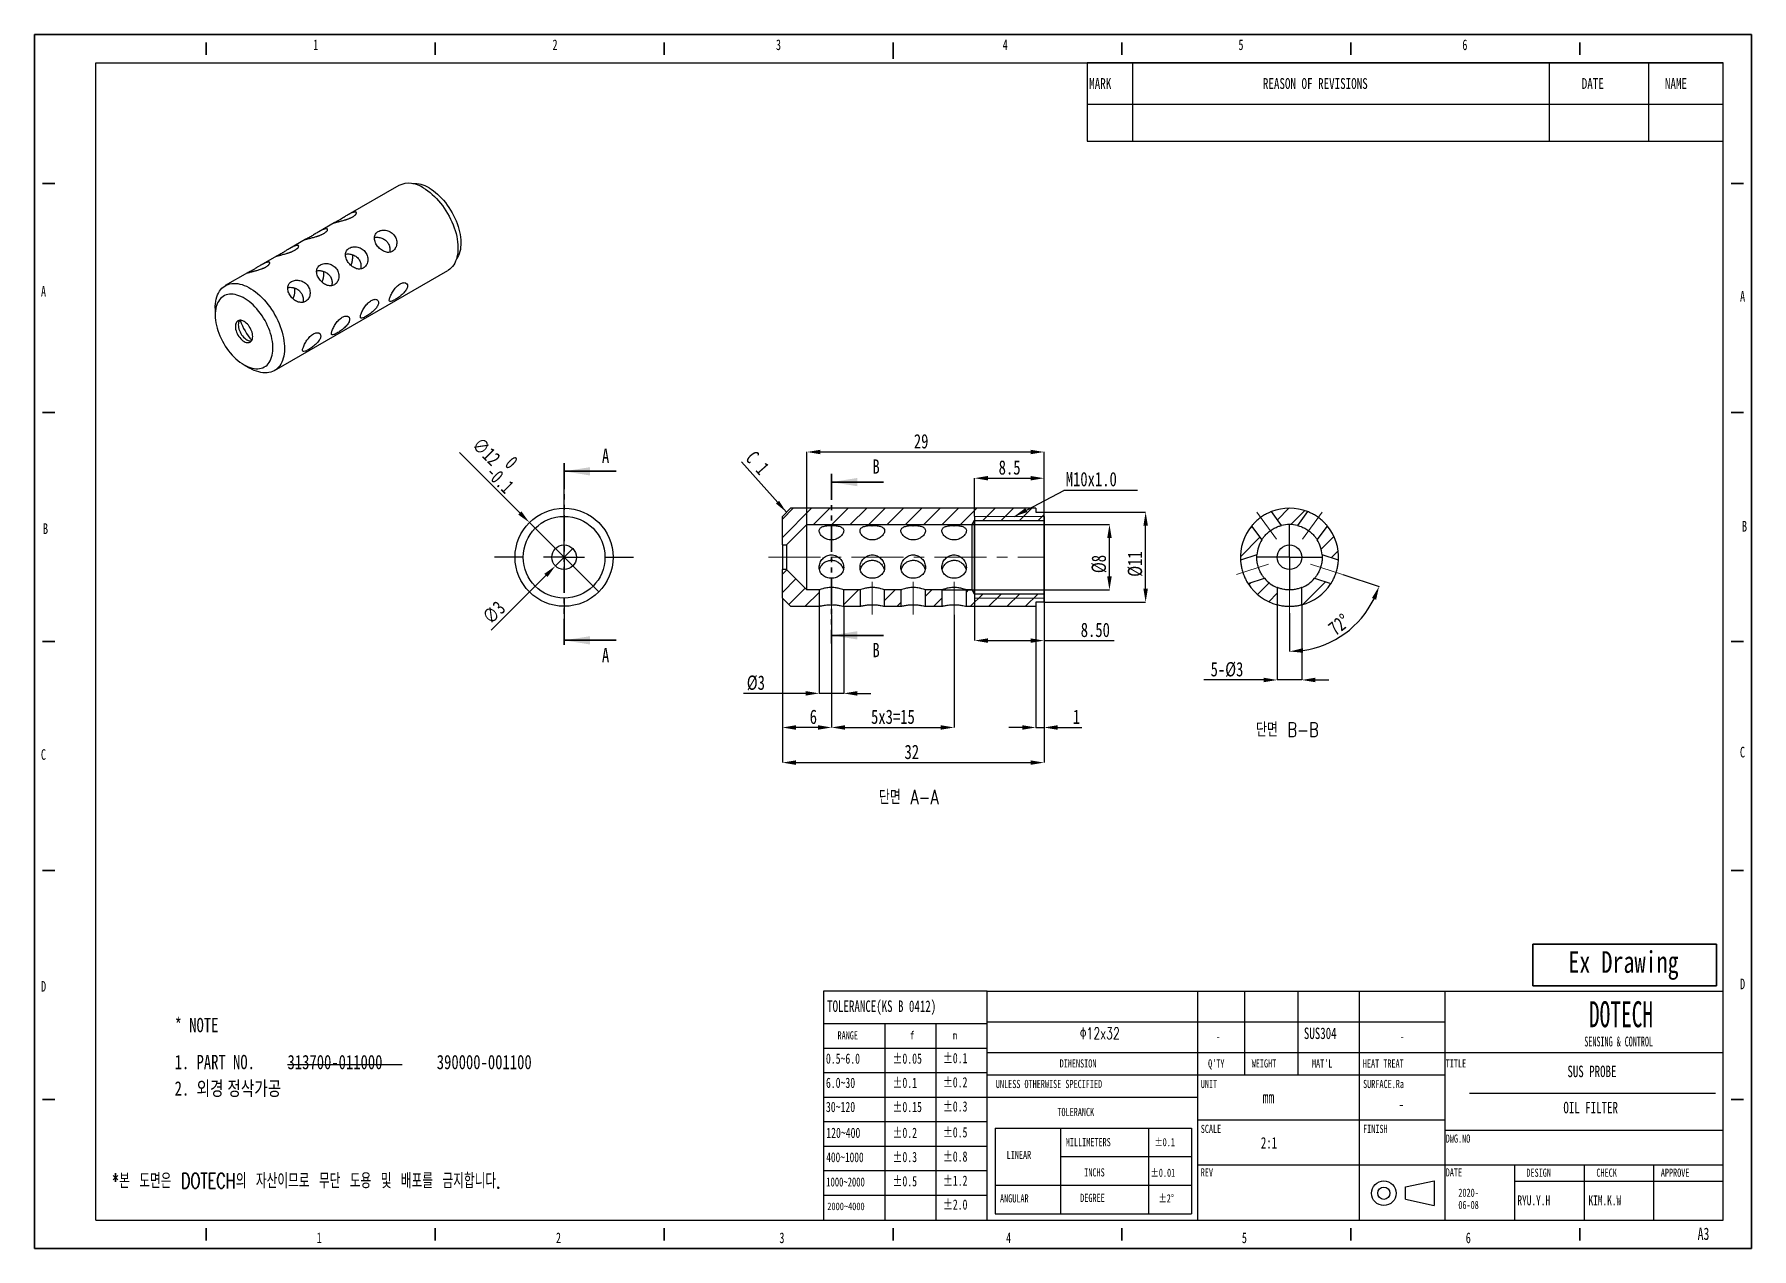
# Model space of a CAD drawing. Header units: millimetres. Extents: x 0 to 420, y 0 to 297.
import ezdxf

# ---------------------------------------------------------------- set-up
doc = ezdxf.new("R2010")
doc.units = ezdxf.units.MM
doc.header["$PDSIZE"] = -1
doc.linetypes.add('CENTERX2', pattern=[20.32, 12.7, -2.54, 2.54, -2.54])
doc.linetypes.add('PHANTOM', pattern=[12.7, 6.35, -1.27, 1.27, -1.27, 1.27, -1.27])
for name, color, linetype in [('DIM', 7, 'Continuous'), ('FORMAT_BLUE', 5, 'Continuous'), ('FORMAT_GR', 3, 'Continuous'), ('중심선', 1, 'CENTERX2')]:
    doc.layers.add(name, color=color, linetype=linetype)
doc.layers.add('FORMAT', color=7, linetype='Continuous', lineweight=35)
doc.styles.add('SLDTEXTSTYLE0', font='TXT', dxfattribs={"width": 0.75})
doc.styles.add('SLDTEXTSTYLE1', font='TXT', dxfattribs={"width": 0.7})
doc.styles.add('SLDTEXTSTYLE2', font='TXT', dxfattribs={"width": 0.7, "bigfont": 'bigfont'})
doc.styles.add('SLDTEXTSTYLE3', font='TXT', dxfattribs={"width": 0.605})
doc.styles.add('SLDTEXTSTYLE4', font='TXT', dxfattribs={"width": 0.75, "bigfont": 'bigfont'})
doc.dimstyles.new('SLDDIMSTYLE0', dxfattribs={"dimtxt": 3.5, "dimasz": 3.302, "dimexe": 0, "dimexo": 0.0625, "dimgap": 0.875, "dimtad": 1, "dimdec": 1, "dimlfac": 0.5, "dimrnd": 1e-09, "dimzin": 12, "dimdsep": 46, "dimtxsty": 'SLDTEXTSTYLE0', "dimblk1": 'NONE', "dimsah": 1, "dimcen": 0, "dimadec": 0, "dimazin": 3, "dimtol": 1, "dimtm": 0.1, "dimtfac": 1, "dimtdec": 1, "dimtmove": 0, "dimatfit": 3, "dimldrblk": 'NONE', "dimfxl": 0, "dimfrac": 2, "dimtolj": 1, "dimarcsym": 0})
doc.dimstyles.new('SLDDIMSTYLE10', dxfattribs={"dimtxt": 3.5, "dimasz": 3.302, "dimexe": 0, "dimexo": 0.0625, "dimgap": 0.875, "dimtad": 1, "dimlfac": 0.5, "dimrnd": 1e-09, "dimzin": 4, "dimdsep": 46, "dimtxsty": 'SLDTEXTSTYLE0', "dimsah": 1, "dimcen": 0.09, "dimadec": 0, "dimazin": 1, "dimtfac": 1, "dimtofl": 0, "dimtmove": 0, "dimatfit": 3, "dimfxl": 0, "dimfrac": 2, "dimtolj": 1, "dimtzin": 12, "dimarcsym": 0})
doc.dimstyles.new('SLDDIMSTYLE2', dxfattribs={"dimtxt": 3.5, "dimasz": 3.302, "dimexe": 0, "dimexo": 0.0625, "dimgap": 0.875, "dimtad": 1, "dimlfac": 0.5, "dimrnd": 1e-09, "dimzin": 12, "dimdsep": 46, "dimtxsty": 'SLDTEXTSTYLE0', "dimblk1": 'NONE', "dimsah": 1, "dimcen": 0, "dimadec": 0, "dimazin": 3, "dimtfac": 1, "dimtmove": 0, "dimatfit": 3, "dimldrblk": 'NONE', "dimfxl": 0, "dimfrac": 2, "dimtolj": 1, "dimtzin": 12, "dimarcsym": 0})
doc.dimstyles.new('SLDDIMSTYLE3', dxfattribs={"dimtxt": 3.5, "dimasz": 3.302, "dimexe": 0, "dimexo": 0.0625, "dimgap": 0.875, "dimtad": 1, "dimlfac": 0.5, "dimrnd": 1e-09, "dimzin": 12, "dimdsep": 46, "dimtxsty": 'SLDTEXTSTYLE0', "dimsah": 1, "dimcen": 0.09, "dimadec": 0, "dimazin": 3, "dimtfac": 1, "dimtofl": 0, "dimtmove": 0, "dimatfit": 3, "dimfxl": 0, "dimfrac": 2, "dimtolj": 1, "dimtzin": 12, "dimarcsym": 0})
doc.dimstyles.new('SLDDIMSTYLE4', dxfattribs={"dimtxt": 3.5, "dimasz": 3.302, "dimexe": 0, "dimexo": 0.0625, "dimgap": 0.875, "dimtad": 1, "dimlfac": 0.5, "dimrnd": 1e-09, "dimzin": 12, "dimdsep": 46, "dimtxsty": 'SLDTEXTSTYLE0', "dimsah": 1, "dimcen": 0.09, "dimadec": 0, "dimazin": 3, "dimtfac": 1, "dimtmove": 0, "dimatfit": 0, "dimfxl": 0, "dimfrac": 2, "dimtolj": 1, "dimtzin": 12, "dimarcsym": 0})
doc.dimstyles.new('SLDDIMSTYLE7', dxfattribs={"dimtxt": 0.18, "dimasz": 3.302, "dimexe": 0, "dimexo": 0.0625, "dimgap": 0, "dimtad": 0, "dimtih": 1, "dimtoh": 1, "dimdec": 0, "dimrnd": 1e-09, "dimzin": 0, "dimdsep": 46, "dimtxsty": 'Standard', "dimsah": 1, "dimcen": 0.09, "dimadec": 0, "dimazin": 0, "dimtfac": 3.302, "dimtdec": 0, "dimtofl": 0, "dimtmove": 0, "dimatfit": 3, "dimfxl": 0, "dimfrac": 2, "dimtolj": 1, "dimtzin": 0, "dimarcsym": 0})
doc.dimstyles.new('SLDDIMSTYLE8', dxfattribs={"dimtxt": 3.5, "dimasz": 3.302, "dimexe": 0, "dimexo": 0.0625, "dimgap": 0.875, "dimtad": 1, "dimdec": 4, "dimlfac": 0.5, "dimzin": 12, "dimdsep": 46, "dimtxsty": 'SLDTEXTSTYLE0', "dimsah": 1, "dimcen": 0.09, "dimazin": 3, "dimtfac": 1, "dimtofl": 0, "dimtmove": 0, "dimatfit": 3, "dimfxl": 0, "dimfrac": 2, "dimtolj": 1, "dimtzin": 12, "dimarcsym": 0})
doc.dimstyles.new('SLDDIMSTYLE9', dxfattribs={"dimtxt": 3.5, "dimasz": 3.302, "dimexe": 0, "dimexo": 0.0625, "dimgap": 0.875, "dimtad": 1, "dimdec": 1, "dimlfac": 0.5, "dimrnd": 1e-09, "dimzin": 12, "dimdsep": 46, "dimtxsty": 'SLDTEXTSTYLE0', "dimsah": 1, "dimcen": 0.09, "dimadec": 0, "dimazin": 3, "dimtfac": 1, "dimtofl": 0, "dimtmove": 0, "dimatfit": 3, "dimfxl": 0, "dimfrac": 2, "dimtolj": 1, "dimtzin": 12, "dimarcsym": 0})

msp = doc.modelspace()

# ---------------------------------------------------------------- texts
at = {"color": 7, "linetype": 'Continuous', "char_height": 3.5, "attachment_point": 1, "style": 'SLDTEXTSTYLE0'}
for s, insert in [('A', (138.81213, 195.68074)), ('B', (204.96187, 193.04421)), ('B', (204.96187, 148.15216)), ('A', (138.81213, 146.93591))]:
    msp.add_mtext(s, dxfattribs=dict(at, insert=insert))
at = {"layer": 'DIM'}
for s, insert, char_height, attachment_point, style in [('1', (68.81737, 295.75158), 2.6, 2, 'SLDTEXTSTYLE1'), ('2', (127.34579, 295.75158), 2.6, 2, 'SLDTEXTSTYLE1'), ('3', (181.99213, 295.75158), 2.6, 2, 'SLDTEXTSTYLE1'), ('4', (237.44934, 295.75158), 2.6, 2, 'SLDTEXTSTYLE1'), ('5', (295.10324, 295.75158), 2.6, 2, 'SLDTEXTSTYLE1'), ('6', (349.86278, 295.75158), 2.6, 2, 'SLDTEXTSTYLE1'), ('A', (2.23895, 235.43481), 2.6, 2, 'SLDTEXTSTYLE1'), ('A', (417.77777, 234.25165), 2.6, 2, 'SLDTEXTSTYLE1'), ('B', (2.72619, 177.39292), 2.6, 2, 'SLDTEXTSTYLE1'), ('B', (418.24993, 177.98264), 2.6, 2, 'SLDTEXTSTYLE1'), ('C', (2.2246, 122.16195), 2.6, 2, 'SLDTEXTSTYLE1'), ('C', (417.74834, 122.75167), 2.6, 2, 'SLDTEXTSTYLE1'), ('D', (2.2569, 65.45758), 2.6, 2, 'SLDTEXTSTYLE1'), ('D', (417.78063, 66.0473), 2.6, 2, 'SLDTEXTSTYLE1'), ('TOLERANCE(KS B 0412)', (193.89754, 60.70055), 2.8, 1, 'SLDTEXTSTYLE1'), ('DOTECH', (388.04839, 60.51131), 6.35, 2, 'SLDTEXTSTYLE3'), ('RANGE', (196.43713, 53.16746), 2, 1, 'SLDTEXTSTYLE1'), ('f', (214.20613, 53.16746), 2, 1, 'SLDTEXTSTYLE1'), ('m', (224.61997, 53.16746), 2, 1, 'SLDTEXTSTYLE1'), ('\\M+183B312x32', (255.64775, 54.06649), 2.8, 1, 'SLDTEXTSTYLE2'), ('-', (289.01855, 52.82024), 2, 1, 'SLDTEXTSTYLE1'), ('SUS304', (310.49023, 54.07381), 2.8, 1, 'SLDTEXTSTYLE1'), ('-', (334.50278, 52.82756), 2, 2, 'SLDTEXTSTYLE1'), ('SENSING & CONTROL', (387.47131, 51.85913), 2.4, 2, 'SLDTEXTSTYLE3'), ('0.5~6.0', (193.59838, 47.73662), 2.5, 1, 'SLDTEXTSTYLE1'), ('±0.05', (209.92603, 47.73662), 2.5, 1, 'SLDTEXTSTYLE1'), ('±0.1', (222.25088, 47.86176), 2.5, 1, 'SLDTEXTSTYLE1'), ('DIMENSION', (250.75052, 46.30781), 2, 1, 'SLDTEXTSTYLE1'), ("Q'TY", (287.06299, 46.29906), 2, 1, 'SLDTEXTSTYLE1'), ('WEIGHT', (297.73238, 46.31656), 2, 1, 'SLDTEXTSTYLE1'), ("MAT'L", (312.45495, 46.29906), 2, 1, 'SLDTEXTSTYLE1'), ('HEAT TREAT', (324.90766, 46.2863), 2, 1, 'SLDTEXTSTYLE1'), ('TITLE', (345.18191, 46.31656), 2, 1, 'SLDTEXTSTYLE1'), ('±0.1', (209.92603, 41.81898), 2.5, 1, 'SLDTEXTSTYLE1'), ('±0.2', (222.25088, 41.94412), 2.5, 1, 'SLDTEXTSTYLE1'), ('SUS PROBE', (374.93364, 44.75938), 2.8, 1, 'SLDTEXTSTYLE1'), ('6.0~30', (193.59838, 41.81898), 2.5, 1, 'SLDTEXTSTYLE1'), ('UNLESS OTHERWISE SPECIFIED', (235.15299, 41.27335), 2, 1, 'SLDTEXTSTYLE1'), ('UNIT', (285.26709, 41.27335), 2, 1, 'SLDTEXTSTYLE1'), ('mm', (300.38805, 38.5515), 3, 1, 'SLDTEXTSTYLE1'), ('SURFACE.Ra', (324.9665, 41.27335), 2, 1, 'SLDTEXTSTYLE1'), ('30~120', (193.59838, 35.91401), 2.5, 1, 'SLDTEXTSTYLE1'), ('±0.15', (209.92603, 35.91401), 2.5, 1, 'SLDTEXTSTYLE1'), ('±0.3', (222.25088, 36.03916), 2.5, 1, 'SLDTEXTSTYLE1'), ('TOLERANCK', (250.19465, 34.42535), 2, 1, 'SLDTEXTSTYLE1'), ('-', (334.29289, 36.86951), 3, 2, 'SLDTEXTSTYLE1'), ('OIL FILTER', (373.95559, 35.90339), 2.8, 1, 'SLDTEXTSTYLE1'), ('120~400', (193.67583, 29.58737), 2.5, 1, 'SLDTEXTSTYLE1'), ('±0.2', (209.92603, 29.58737), 2.5, 1, 'SLDTEXTSTYLE1'), ('±0.5', (222.25088, 29.71251), 2.5, 1, 'SLDTEXTSTYLE1'), ('SCALE', (285.26709, 30.29921), 2, 1, 'SLDTEXTSTYLE1'), ('FINISH', (324.9665, 30.29921), 2, 1, 'SLDTEXTSTYLE1'), ('MILLIMETERS', (252.25581, 27.05278), 2, 1, 'SLDTEXTSTYLE1'), ('±0.1', (273.9427, 27.05278), 2, 1, 'SLDTEXTSTYLE1'), ('2:1', (299.96583, 27.28403), 2.8, 1, 'SLDTEXTSTYLE1'), ('DWG.NO', (345.18191, 27.91911), 2, 1, 'SLDTEXTSTYLE1'), ('400~1000', (193.67583, 23.55712), 2.4, 1, 'SLDTEXTSTYLE1'), ('±0.3', (209.92603, 23.6695), 2.5, 1, 'SLDTEXTSTYLE1'), ('±0.8', (222.25088, 23.79465), 2.5, 1, 'SLDTEXTSTYLE1'), ('LINEAR', (237.79623, 23.92146), 2, 1, 'SLDTEXTSTYLE1'), ('1000~2000', (193.67583, 17.40909), 2.2, 1, 'SLDTEXTSTYLE1'), ('±0.5', (209.92603, 17.74622), 2.5, 1, 'SLDTEXTSTYLE1'), ('±1.2', (222.25088, 17.87137), 2.5, 1, 'SLDTEXTSTYLE1'), ('INCHS', (256.77386, 19.65408), 2, 1, 'SLDTEXTSTYLE1'), ('±0.01', (273.0156, 19.57772), 2, 1, 'SLDTEXTSTYLE1'), ('REV', (285.26709, 19.65408), 2, 1, 'SLDTEXTSTYLE1'), ('DATE', (345.18191, 19.65408), 2, 1, 'SLDTEXTSTYLE1'), ('DESIGN', (364.90658, 19.58084), 2, 1, 'SLDTEXTSTYLE1'), ('CHECK', (382.03181, 19.58084), 2, 1, 'SLDTEXTSTYLE1'), ('APPROVE', (397.77955, 19.58084), 2, 1, 'SLDTEXTSTYLE1'), ('ANGULAR', (236.17123, 13.30389), 2, 1, 'SLDTEXTSTYLE1'), ('DEGREE', (255.78912, 13.41843), 2, 1, 'SLDTEXTSTYLE1'), ('±2°', (274.9552, 13.30389), 2, 1, 'SLDTEXTSTYLE1'), ('RYU.Y.H', (362.70464, 13.01657), 2.4, 1, 'SLDTEXTSTYLE1'), ('KIM.K.W', (380.09214, 13.01657), 2.4, 1, 'SLDTEXTSTYLE1'), ('2000~4000', (193.93789, 11.27329), 1.852083, 1, 'SLDTEXTSTYLE1'), ('±2.0', (222.25088, 12.04514), 2.5, 1, 'SLDTEXTSTYLE1'), ('A3', (406.79085, 5.15051), 3, 1, 'SLDTEXTSTYLE1'), ('1', (69.65505, 3.94807), 2.6, 2, 'SLDTEXTSTYLE1'), ('2', (128.18348, 3.94807), 2.6, 2, 'SLDTEXTSTYLE1'), ('3', (182.82982, 3.94807), 2.6, 2, 'SLDTEXTSTYLE1'), ('4', (238.28702, 3.94807), 2.6, 2, 'SLDTEXTSTYLE1'), ('5', (295.94092, 3.94807), 2.6, 2, 'SLDTEXTSTYLE1'), ('6', (350.70046, 3.94807), 2.6, 2, 'SLDTEXTSTYLE1')]:
    msp.add_mtext(s, dxfattribs=dict(at, insert=insert, char_height=char_height, attachment_point=attachment_point, style=style))
at = {"layer": 'DIM', "color": 0, "char_height": 2, "attachment_point": 1, "style": 'SLDTEXTSTYLE1'}
for s, insert in [('2020-', (348.26447, 14.68823)), ('06-08', (348.26447, 11.68823))]:
    msp.add_mtext(s, dxfattribs=dict(at, insert=insert))
at = {"layer": 'FORMAT', "color": 1, "insert": (388.65285, 72.75687), "char_height": 5.291667, "attachment_point": 2, "style": 'SLDTEXTSTYLE0'}
msp.add_mtext('Ex Drawing', dxfattribs=at)
at = {"layer": 'FORMAT_BLUE', "color": 5, "attachment_point": 1, "style": 'SLDTEXTSTYLE0'}
for s, insert, char_height in [('MARK', (257.98567, 286.29661), 2.645833), ('REASON OF REVISIONS', (300.46072, 286.29661), 2.6458333), ('DATE', (378.44702, 286.29661), 2.645833), ('NAME', (398.79028, 286.29661), 2.645833), ('M10x1.0', (252.24387, 189.96052), 3.5), ('* NOTE', (34.30861, 56.44245), 3.5), ('1. PART NO.', (34.30861, 47.39106), 3.5), ('313700-011000', (61.91972, 47.39106), 3.5), ('390000-001100', (98.42181, 47.39106), 3.5), ('2. {\\fGulim|b0|i0|c129|p50;외경 정삭가공}', (34.30861, 40.9321), 3.5)]:
    msp.add_mtext(s, dxfattribs=dict(at, insert=insert, char_height=char_height))
at = {"layer": 'FORMAT_BLUE', "color": 5, "char_height": 3.5, "attachment_point": 1, "rotation": 311.3819212, "style": 'SLDTEXTSTYLE0'}
for s, insert in [('C', (176.35065, 195.46613)), ('1', (178.85723, 192.62117))]:
    msp.add_mtext(s, dxfattribs=dict(at, insert=insert))
at = {"layer": 'FORMAT_BLUE', "char_height": 3.5, "attachment_point": 2, "style": 'SLDTEXTSTYLE4'}
for s, insert in [('단면 B-B', (306.44469, 128.68944)), ('단면 A-A', (213.8783, 112.18689))]:
    msp.add_mtext(s, dxfattribs=dict(at, insert=insert))
at = {"layer": '중심선', "insert": (18.95646, 18.45241), "char_height": 3.7, "attachment_point": 1, "style": 'SLDTEXTSTYLE2'}
msp.add_mtext('*본 도면은 DOTECH의 자산이므로 무단 도용 및 배포를 금지합니다.', dxfattribs=at)

# ---------------------------------------------------------------- blocks, each defined once
blk = doc.blocks.new('*D213')
at = {"layer": 'Defpoints', "color": 0}
for p in [(121.08, 177.6), (138.05, 160.63)]:
    blk.add_point(p, dxfattribs=at)
at = {"layer": 'FORMAT_BLUE', "color": 0, "lineweight": -2}
for p, q in [((103.99, 194.69), (118.74, 179.93)), ((138.05, 160.63), (121.08, 177.6))]:
    blk.add_line(p, q, dxfattribs=at)
at = {"layer": 'FORMAT_BLUE', "color": 0}
blk.add_solid([(119.13, 180.32), (118.35, 179.54), (121.08, 177.6)], dxfattribs=at)
at = {"layer": 'FORMAT_BLUE', "color": 0, "insert": (111, 200.46), "char_height": 3.5, "attachment_point": 1, "rotation": 315, "style": 'SLDTEXTSTYLE0'}
blk.add_mtext('\\A1;∅12\\S 0^ -0.1;', dxfattribs=at)
blk = doc.blocks.new('_None')
blk = doc.blocks.new('*D214')
at = {"layer": 'Defpoints', "color": 0}
for p in [(131.68, 171.23), (127.44, 166.99)]:
    blk.add_point(p, dxfattribs=at)
at = {"layer": 'FORMAT_BLUE', "color": 0, "lineweight": -2}
for p, q in [((131.68, 171.23), (127.44, 166.99)), ((111.69, 151.24), (125.11, 164.65))]:
    blk.add_line(p, q, dxfattribs=at)
at = {"layer": 'FORMAT_BLUE', "color": 0}
blk.add_solid([(124.72, 165.04), (125.49, 164.27), (127.44, 166.99)], dxfattribs=at)
at = {"layer": 'FORMAT_BLUE', "color": 0, "insert": (109.22, 154.95), "char_height": 3.5, "attachment_point": 1, "rotation": 45, "style": 'SLDTEXTSTYLE0'}
blk.add_mtext('\\A1;∅3', dxfattribs=at)
blk = doc.blocks.new('SW_CENTERMARKSYMBOL_3')
at = {"layer": '중심선', "color": 0}
for p, q in [((0, 10), (0, 17)), ((0, 0), (0, 5)), ((-10, 0), (-17, 0)), ((0, 0), (-5, 0)), ((0, 0), (0, -5)), ((0, 0), (5, 0)), ((10, 0), (17, 0)), ((0, -10), (0, -17))]:
    blk.add_line(p, q, dxfattribs=at)
blk = doc.blocks.new('*D215')
at = {"layer": 'Defpoints', "color": 0}
for p in [(182.94, 159.11), (246.94, 158.11), (246.94, 118.88)]:
    blk.add_point(p, dxfattribs=at)
at = {"layer": 'FORMAT_BLUE', "color": 0, "lineweight": -2}
for p, q in [((182.94, 159.05), (182.94, 118.88)), ((246.94, 158.05), (246.94, 118.88)), ((186.24, 118.88), (243.64, 118.88))]:
    blk.add_line(p, q, dxfattribs=at)
at = {"layer": 'FORMAT_BLUE', "color": 0}
for points in [[(186.24, 119.43), (186.24, 118.33), (182.94, 118.88)], [(243.64, 119.43), (243.64, 118.33), (246.94, 118.88)]]:
    blk.add_solid(points, dxfattribs=at)
at = {"layer": 'FORMAT_BLUE', "color": 0, "insert": (214.6, 123.25), "char_height": 3.5, "attachment_point": 2, "style": 'SLDTEXTSTYLE0'}
blk.add_mtext('\\A1;32', dxfattribs=at)
blk = doc.blocks.new('*D216')
at = {"layer": 'Defpoints', "color": 0}
for p in [(244.94, 157.11), (246.94, 158.11), (246.94, 127.47)]:
    blk.add_point(p, dxfattribs=at)
at = {"layer": 'FORMAT_BLUE', "color": 0, "lineweight": -2}
for p, q in [((244.94, 157.05), (244.94, 127.47)), ((246.94, 158.05), (246.94, 127.47)), ((241.64, 127.47), (238.34, 127.47)), ((244.94, 127.47), (246.94, 127.47)), ((250.24, 127.47), (256.17, 127.47))]:
    blk.add_line(p, q, dxfattribs=at)
at = {"layer": 'FORMAT_BLUE', "color": 0}
for points in [[(241.64, 128.02), (241.64, 126.92), (244.94, 127.47)], [(250.24, 128.02), (250.24, 126.92), (246.94, 127.47)]]:
    blk.add_solid(points, dxfattribs=at)
at = {"layer": 'FORMAT_BLUE', "color": 0, "insert": (254.86, 131.85), "char_height": 3.5, "attachment_point": 2, "style": 'SLDTEXTSTYLE0'}
blk.add_mtext('\\A1;1', dxfattribs=at)
blk = doc.blocks.new('*D217')
at = {"layer": 'Defpoints', "color": 0}
for p in [(246.94, 180.11), (271.79, 180.11), (246.94, 158.11)]:
    blk.add_point(p, dxfattribs=at)
at = {"layer": 'FORMAT_BLUE', "color": 0, "lineweight": -2}
for p, q in [((247, 180.11), (271.79, 180.11)), ((271.79, 161.41), (271.79, 176.81)), ((247, 158.11), (271.79, 158.11))]:
    blk.add_line(p, q, dxfattribs=at)
at = {"layer": 'FORMAT_BLUE', "color": 0}
for points in [[(271.24, 176.81), (272.34, 176.81), (271.79, 180.11)], [(271.24, 161.41), (272.34, 161.41), (271.79, 158.11)]]:
    blk.add_solid(points, dxfattribs=at)
at = {"layer": 'FORMAT_BLUE', "color": 0, "insert": (267.41, 167.45), "char_height": 3.5, "attachment_point": 2, "rotation": 90, "style": 'SLDTEXTSTYLE0'}
blk.add_mtext('\\A1;%%c11', dxfattribs=at)
blk = doc.blocks.new('*D218')
at = {"layer": 'Defpoints', "color": 0}
for p in [(229.34, 177.11), (262.94, 177.11), (221.94, 161.11)]:
    blk.add_point(p, dxfattribs=at)
at = {"layer": 'FORMAT_BLUE', "color": 0, "lineweight": -2}
for p, q in [((229.4, 177.11), (262.94, 177.11)), ((262.94, 164.41), (262.94, 173.81)), ((222, 161.11), (262.94, 161.11))]:
    blk.add_line(p, q, dxfattribs=at)
at = {"layer": 'FORMAT_BLUE', "color": 0}
for points in [[(262.39, 173.81), (263.49, 173.81), (262.94, 177.11)], [(262.39, 164.41), (263.49, 164.41), (262.94, 161.11)]]:
    blk.add_solid(points, dxfattribs=at)
at = {"layer": 'FORMAT_BLUE', "color": 0, "insert": (258.57, 167.45), "char_height": 3.5, "attachment_point": 2, "rotation": 90, "style": 'SLDTEXTSTYLE0'}
blk.add_mtext('\\A1;%%c8', dxfattribs=at)
blk = doc.blocks.new('*D219')
at = {"layer": 'Defpoints', "color": 0}
for p in [(194.94, 155.11), (224.94, 155.11), (224.94, 127.47)]:
    blk.add_point(p, dxfattribs=at)
at = {"layer": 'FORMAT_BLUE', "color": 0, "lineweight": -2}
for p, q in [((194.94, 155.05), (194.94, 127.47)), ((224.94, 155.05), (224.94, 127.47)), ((198.24, 127.47), (221.64, 127.47))]:
    blk.add_line(p, q, dxfattribs=at)
at = {"layer": 'FORMAT_BLUE', "color": 0}
for points in [[(198.24, 128.02), (198.24, 126.92), (194.94, 127.47)], [(221.64, 128.02), (221.64, 126.92), (224.94, 127.47)]]:
    blk.add_solid(points, dxfattribs=at)
at = {"layer": 'FORMAT_BLUE', "color": 0, "insert": (209.98, 131.85), "char_height": 3.5, "attachment_point": 2, "style": 'SLDTEXTSTYLE0'}
blk.add_mtext('\\A1;5x3=15', dxfattribs=at)
blk = doc.blocks.new('*D220')
at = {"layer": 'Defpoints', "color": 0}
for p in [(182.94, 159.11), (194.94, 155.11), (182.94, 127.47)]:
    blk.add_point(p, dxfattribs=at)
at = {"layer": 'FORMAT_BLUE', "color": 0, "lineweight": -2}
for p, q in [((182.94, 159.05), (182.94, 127.47)), ((194.94, 155.05), (194.94, 127.47)), ((191.64, 127.47), (186.24, 127.47))]:
    blk.add_line(p, q, dxfattribs=at)
at = {"layer": 'FORMAT_BLUE', "color": 0}
for points in [[(186.24, 128.02), (186.24, 126.92), (182.94, 127.47)], [(191.64, 128.02), (191.64, 126.92), (194.94, 127.47)]]:
    blk.add_solid(points, dxfattribs=at)
at = {"layer": 'FORMAT_BLUE', "color": 0, "insert": (190.52, 131.85), "char_height": 3.5, "attachment_point": 2, "style": 'SLDTEXTSTYLE0'}
blk.add_mtext('\\A1;6', dxfattribs=at)
blk = doc.blocks.new('*D221')
at = {"layer": 'Defpoints', "color": 0}
for p in [(246.94, 194.85), (188.94, 177.11), (246.94, 180.11)]:
    blk.add_point(p, dxfattribs=at)
at = {"layer": 'FORMAT_BLUE', "color": 0, "lineweight": -2}
for p, q in [((188.94, 177.17), (188.94, 194.85)), ((192.24, 194.85), (243.64, 194.85)), ((246.94, 180.17), (246.94, 194.85))]:
    blk.add_line(p, q, dxfattribs=at)
at = {"layer": 'FORMAT_BLUE', "color": 0}
for points in [[(192.24, 195.4), (192.24, 194.3), (188.94, 194.85)], [(243.64, 195.4), (243.64, 194.3), (246.94, 194.85)]]:
    blk.add_solid(points, dxfattribs=at)
at = {"layer": 'FORMAT_BLUE', "color": 0, "insert": (216.88, 199.23), "char_height": 3.5, "attachment_point": 2, "style": 'SLDTEXTSTYLE0'}
blk.add_mtext('\\A1;29', dxfattribs=at)
blk = doc.blocks.new('*D222')
at = {"layer": 'Defpoints', "color": 0}
for p in [(246.94, 188.44), (229.94, 179.11), (246.94, 180.11)]:
    blk.add_point(p, dxfattribs=at)
at = {"layer": 'FORMAT_BLUE', "color": 0, "lineweight": -2}
for p, q in [((229.94, 179.17), (229.94, 188.44)), ((233.24, 188.44), (243.64, 188.44)), ((246.94, 180.17), (246.94, 188.44))]:
    blk.add_line(p, q, dxfattribs=at)
at = {"layer": 'FORMAT_BLUE', "color": 0}
for points in [[(233.24, 188.99), (233.24, 187.89), (229.94, 188.44)], [(243.64, 188.99), (243.64, 187.89), (246.94, 188.44)]]:
    blk.add_solid(points, dxfattribs=at)
at = {"layer": 'FORMAT_BLUE', "color": 0, "insert": (238.52, 192.82), "char_height": 3.5, "attachment_point": 2, "style": 'SLDTEXTSTYLE0'}
blk.add_mtext('\\A1;8.5', dxfattribs=at)
blk = doc.blocks.new('*D223')
at = {"layer": 'Defpoints', "color": 0}
for p in [(229.94, 179.11), (246.94, 179.11), (229.94, 148.72)]:
    blk.add_point(p, dxfattribs=at)
at = {"layer": 'FORMAT_BLUE', "color": 0, "lineweight": -2}
for p, q in [((229.94, 179.05), (229.94, 148.72)), ((246.94, 179.05), (246.94, 148.72)), ((233.24, 148.72), (243.64, 148.72)), ((246.94, 148.72), (264.07, 148.72))]:
    blk.add_line(p, q, dxfattribs=at)
at = {"layer": 'FORMAT_BLUE', "color": 0}
for points in [[(233.24, 149.27), (233.24, 148.17), (229.94, 148.72)], [(243.64, 149.27), (243.64, 148.17), (246.94, 148.72)]]:
    blk.add_solid(points, dxfattribs=at)
at = {"layer": 'FORMAT_BLUE', "color": 0, "insert": (259.48, 153.1), "char_height": 3.5, "attachment_point": 2, "style": 'SLDTEXTSTYLE0'}
blk.add_mtext('\\A1;8.50', dxfattribs=at)
blk = doc.blocks.new('*D224')
at = {"layer": 'Defpoints', "color": 0}
for p in [(191.94, 157.11), (197.94, 157.11), (191.94, 135.81)]:
    blk.add_point(p, dxfattribs=at)
at = {"layer": 'FORMAT_BLUE', "color": 0, "lineweight": -2}
for p, q in [((191.94, 157.05), (191.94, 135.81)), ((197.94, 157.05), (197.94, 135.81)), ((188.64, 135.81), (173.4, 135.81)), ((197.94, 135.81), (191.94, 135.81)), ((201.24, 135.81), (204.55, 135.81))]:
    blk.add_line(p, q, dxfattribs=at)
at = {"layer": 'FORMAT_BLUE', "color": 0}
for points in [[(188.64, 136.36), (188.64, 135.26), (191.94, 135.81)], [(201.24, 136.36), (201.24, 135.26), (197.94, 135.81)]]:
    blk.add_solid(points, dxfattribs=at)
at = {"layer": 'FORMAT_BLUE', "color": 0, "insert": (176.46, 140.19), "char_height": 3.5, "attachment_point": 2, "style": 'SLDTEXTSTYLE0'}
blk.add_mtext('\\A1;%%c3', dxfattribs=at)
blk = doc.blocks.new('*D225')
at = {"layer": 'Defpoints', "color": 0}
for p in [(303.97, 157.49), (309.97, 157.49), (309.97, 139.09)]:
    blk.add_point(p, dxfattribs=at)
at = {"layer": 'FORMAT_BLUE', "color": 0, "lineweight": -2}
for p, q in [((303.97, 157.43), (303.97, 139.09)), ((309.97, 157.43), (309.97, 139.09)), ((300.67, 139.09), (285.99, 139.09)), ((309.97, 139.09), (303.97, 139.09)), ((313.27, 139.09), (316.58, 139.09))]:
    blk.add_line(p, q, dxfattribs=at)
at = {"layer": 'FORMAT_BLUE', "color": 0}
for points in [[(300.67, 139.64), (300.67, 138.54), (303.97, 139.09)], [(313.27, 139.64), (313.27, 138.54), (309.97, 139.09)]]:
    blk.add_solid(points, dxfattribs=at)
at = {"layer": 'FORMAT_BLUE', "color": 0, "insert": (291.68, 143.47), "char_height": 3.5, "attachment_point": 2, "style": 'SLDTEXTSTYLE0'}
blk.add_mtext('\\A1;5-%%c3', dxfattribs=at)
blk = doc.blocks.new('*D226')
at = {"layer": 'Defpoints', "color": 0}
for p in [(312.12, 167.44), (319.92, 164.9), (306.97, 163.69), (306.97, 155.49), (316.34, 148.06)]:
    blk.add_point(p, dxfattribs=at)
at = {"layer": 'FORMAT_BLUE', "color": 0, "lineweight": -2}
for p, q in [((319.98, 164.88), (328.89, 161.99)), ((306.97, 155.43), (306.97, 146.06))]:
    blk.add_line(p, q, dxfattribs=at)
blk.add_arc((306.97, 169.11), 23.05, 278.2163, 333.7837, dxfattribs=at)
at = {"layer": 'FORMAT_BLUE', "color": 0}
for points in [[(327.14, 159.14), (328.16, 158.72), (328.89, 161.99)], [(310.3, 145.75), (310.23, 146.85), (306.97, 146.06)]]:
    blk.add_solid(points, dxfattribs=at)
at = {"layer": 'FORMAT_BLUE', "color": 0, "insert": (316.07, 152.52), "char_height": 3.5, "attachment_point": 1, "rotation": 38.0541, "style": 'SLDTEXTSTYLE0'}
blk.add_mtext('\\A1;72°', dxfattribs=at)
blk = doc.blocks.new('SW_CENTERMARKSYMBOL_4')
at = {"layer": '중심선', "color": 0}
for p, q in [((0, 5), (0, 8)), ((0, 0), (0, 5)), ((-5, 0), (-8, 0)), ((0, 0), (-5, 0)), ((0, 0), (0, -5)), ((0, 0), (5, 0)), ((5, 0), (8, 0)), ((0, -5), (0, -8))]:
    blk.add_line(p, q, dxfattribs=at)

# ---------------------------------------------------------------- dimensions: what is measured, and where the dimension line sits
at = {"layer": 'FORMAT_BLUE'}
for p1, p2, dimstyle, picture, middle in [((138.04707, 160.62563), (121.07651, 177.5962), 'SLDDIMSTYLE0', '*D213', (109.39901, 189.2737)), ((131.68311, 171.23224), (127.44047, 166.9896), 'SLDDIMSTYLE2', '*D214', (113.85605, 153.40518))]:
    dim = msp.add_diameter_dim_2p(p1=p1, p2=p2, dimstyle=dimstyle, dxfattribs=at)
    dim.commit()
    dim.dimension.update_dxf_attribs({"geometry": picture, "text_midpoint": middle, "dimtype": 163})
for base, p1, p2, dimstyle, picture, middle in [((246.94105, 194.85012), (188.94105, 177.11092), (246.94105, 180.11092), 'SLDDIMSTYLE3', '*D221', (216.87881, 194.85012)), ((246.94105, 188.44147), (229.94105, 179.11092), (246.94105, 180.11092), 'SLDDIMSTYLE9', '*D222', (238.52067, 188.44147)), ((229.94105, 148.7221), (246.94105, 179.11092), (229.94105, 179.11092), 'SLDDIMSTYLE10', '*D223', (259.47963, 148.7221)), ((246.94105, 118.87877), (182.94105, 159.11092), (246.94105, 158.11092), 'SLDDIMSTYLE3', '*D215', (214.60018, 118.87877)), ((182.94105, 127.47428), (194.94105, 155.11092), (182.94105, 159.11092), 'SLDDIMSTYLE4', '*D220', (190.51612, 127.47428)), ((246.94105, 127.47428), (244.94105, 157.11092), (246.94105, 158.11092), 'SLDDIMSTYLE4', '*D216', (254.85755, 127.47428))]:
    dim = msp.add_linear_dim(base=base, p1=p1, p2=p2, dimstyle=dimstyle, dxfattribs=at)
    dim.commit()
    dim.dimension.update_dxf_attribs({"geometry": picture, "text_midpoint": middle, "dimtype": 160})
for base, p1, p2, picture, middle in [((262.94105, 177.11092), (221.94105, 161.11092), (229.34019, 177.11092), '*D218', (262.94105, 167.44694)), ((271.78903, 180.11092), (246.94105, 158.11092), (246.94105, 180.11092), '*D217', (271.78903, 167.44694))]:
    dim = msp.add_linear_dim(base=base, p1=p1, p2=p2, angle=90, text='%%c<>', dimstyle='SLDDIMSTYLE3', dxfattribs=at)
    dim.commit()
    dim.dimension.update_dxf_attribs({"geometry": picture, "text_midpoint": middle, "dimtype": 160})
dim = msp.add_angular_dim_2l(base=(316.34497, 148.05727), line1=((306.97128, 155.49197), (306.97128, 163.69472)), line2=((319.92367, 164.90243), (312.12239, 167.43722)), dimstyle='SLDDIMSTYLE8', dxfattribs=at)
dim.commit()
dim.dimension.update_dxf_attribs({"geometry": '*D226', "text_midpoint": (321.17701, 150.96376), "dimtype": 162})
for base, p1, p2, text, dimstyle, picture, middle in [((191.94105, 135.81429), (197.94105, 157.11092), (191.94105, 157.11092), '%%c<>', 'SLDDIMSTYLE4', '*D224', (176.45981, 135.81429)), ((309.97128, 139.09276), (303.97128, 157.49197), (309.97128, 157.49197), '5-%%c<>', 'SLDDIMSTYLE4', '*D225', (291.67978, 139.09276)), ((224.94105, 127.47428), (194.94105, 155.11092), (224.94105, 155.11092), '5x3=<>', 'SLDDIMSTYLE3', '*D219', (209.9833, 127.47428))]:
    dim = msp.add_linear_dim(base=base, p1=p1, p2=p2, text=text, dimstyle=dimstyle, dxfattribs=at)
    dim.commit()
    dim.dimension.update_dxf_attribs({"geometry": picture, "text_midpoint": middle, "dimtype": 160})

# ---------------------------------------------------------------- hatches: boundary and pattern name
at = {"linetype": 'Continuous', "lineweight": 18}
h = msp.add_hatch(dxfattribs=at)
h.set_pattern_fill('ANSI31', style=0)
h.paths.add_polyline_path([(229.34019, 177.11092), (229.94105, 178.11092), (246.94105, 178.11092), (246.94105, 180.11092), (244.94105, 180.11092), (244.94105, 181.11092), (184.94105, 181.11092), (182.94105, 179.11092), (182.94105, 172.11092), (183.94105, 172.11092), (188.94105, 177.11092)], flags=0)
h = msp.add_hatch(dxfattribs=at)
h.set_pattern_fill('ANSI31', style=0)
edge = h.paths.add_edge_path(flags=0)
edge.add_line((308.90336, 176.8741), (311.37368, 180.2742))
edge.add_arc((306.97128, 169.11092), 12, 68.4775122, 111.5224878)
edge.add_line((302.56888, 180.2742), (305.0392, 176.8741))
edge.add_arc((306.97128, 169.11092), 8, 76.0243128, 103.9756872, ccw=False)
h = msp.add_hatch(dxfattribs=at)
h.set_pattern_fill('ANSI31', style=0)
edge = h.paths.add_edge_path(flags=0)
edge.add_line((294.99395, 168.37363), (298.991, 169.67235))
edge.add_arc((306.97128, 169.11092), 8, 148.0243128, 175.9756872, ccw=False)
edge.add_line((300.1851, 173.34739), (297.71478, 176.74749))
edge.add_arc((306.97128, 169.11092), 12, 140.4775122, 183.5224878)
h = msp.add_hatch(dxfattribs=at)
h.set_pattern_fill('ANSI31', style=0)
edge = h.paths.add_edge_path(flags=0)
edge.add_line((316.22778, 176.74749), (313.75746, 173.34739))
edge.add_arc((306.97128, 169.11092), 8, 4.0243128, 31.9756872, ccw=False)
edge.add_line((314.95155, 169.67235), (318.94861, 168.37363))
edge.add_arc((306.97128, 169.11092), 12, 356.4775122, 399.5224878)
h = msp.add_hatch(dxfattribs=at)
h.set_pattern_fill('ANSI31', style=0)
h.paths.add_polyline_path([(188.94105, 161.11092), (183.94105, 166.11092), (182.94105, 166.11092), (182.94105, 159.11092), (184.94105, 157.11092), (191.94105, 157.11092), (191.94105, 161.11092)], flags=0)
h = msp.add_hatch(dxfattribs=at)
h.set_pattern_fill('ANSI31', style=0)
edge = h.paths.add_edge_path(flags=0)
edge.add_line((303.97128, 157.49197), (303.97128, 161.69472))
edge.add_arc((306.97128, 169.11092), 8, 220.0243128, 247.9756872, ccw=False)
edge.add_line((300.84511, 163.96601), (296.84805, 162.66729))
edge.add_arc((306.97128, 169.11092), 12, 212.4775122, 255.5224878)
h = msp.add_hatch(dxfattribs=at)
h.set_pattern_fill('ANSI31', style=0)
edge = h.paths.add_edge_path(flags=0)
edge.add_line((309.97128, 161.69472), (309.97128, 157.49197))
edge.add_arc((306.97128, 169.11092), 12, 284.4775122, 327.5224878)
edge.add_line((317.09451, 162.66729), (313.09745, 163.96601))
edge.add_arc((306.97128, 169.11092), 8, 292.0243128, 319.9756872, ccw=False)
h = msp.add_hatch(dxfattribs=at)
h.set_pattern_fill('ANSI31', style=0)
h.paths.add_polyline_path([(197.94105, 161.11092), (197.94105, 157.11092), (201.94105, 157.11092), (201.94105, 161.11092)], flags=0)
h = msp.add_hatch(dxfattribs=at)
h.set_pattern_fill('ANSI31', style=0)
h.paths.add_polyline_path([(207.94105, 161.11092), (207.94105, 157.11092), (211.94105, 157.11092), (211.94105, 161.11092)], flags=0)
h = msp.add_hatch(dxfattribs=at)
h.set_pattern_fill('ANSI31', style=0)
h.paths.add_polyline_path([(217.94105, 161.11092), (217.94105, 157.11092), (221.94105, 157.11092), (221.94105, 161.11092)], flags=0)
h = msp.add_hatch(dxfattribs=at)
h.set_pattern_fill('ANSI31', style=0)
h.paths.add_polyline_path([(244.94105, 158.11092), (246.94105, 158.11092), (246.94105, 160.11092), (229.94105, 160.11092), (229.34019, 161.11092), (227.94105, 161.11092), (227.94105, 157.11092), (244.94105, 157.11092)], flags=0)

# ---------------------------------------------------------------- linework, layer by layer
at = {"color": 7, "linetype": 'Continuous', "lineweight": 25}
for p, q in [((89.12662, 260.02739), (76.63532, 252.81631)), ((73.33379, 250.91038), (69.56425, 248.73427)), ((66.26272, 246.82834), (62.49318, 244.65223)), ((59.19166, 242.7463), (55.42635, 240.57263)), ((52.12277, 238.66552), (46.70022, 235.53514)), ((58.69924, 214.74997), (101.12565, 239.24221)), ((44.21445, 230.04101), (44.21445, 228.40819)), ((51.28437, 216.1614), (52.69835, 215.34486)), ((182.94105, 179.11092), (184.94105, 181.11092)), ((244.94105, 181.11092), (184.94105, 181.11092)), ((244.94105, 181.11092), (244.94105, 180.11092)), ((182.94105, 172.11092), (182.94105, 179.11092)), ((183.94105, 172.11092), (188.94105, 177.11092)), ((188.94105, 161.11092), (188.94105, 177.11092)), ((188.94105, 177.11092), (229.34019, 177.11092)), ((229.34019, 177.11092), (229.94105, 178.11092)), ((229.34019, 161.11092), (229.34019, 177.11092)), ((229.94105, 160.11092), (229.94105, 178.11092)), ((229.94105, 178.11092), (246.94105, 178.11092)), ((244.94105, 180.11092), (246.94105, 180.11092)), ((246.94105, 178.11092), (246.94105, 180.11092)), ((246.94105, 160.11092), (246.94105, 178.11092)), ((297.71478, 176.74749), (300.1851, 173.34739)), ((305.0392, 176.8741), (302.56888, 180.2742)), ((311.37367, 180.2742), (308.90336, 176.8741)), ((313.75746, 173.34739), (316.22778, 176.74749)), ((182.94105, 172.11092), (183.94105, 172.11092)), ((182.94105, 172.11092), (182.94105, 166.11092)), ((183.94105, 172.11092), (183.94105, 166.11092)), ((298.991, 169.67235), (294.99395, 168.37363)), ((318.94861, 168.37363), (314.95155, 169.67235)), ((182.94105, 159.11092), (182.94105, 166.11092)), ((183.94105, 166.11092), (182.94105, 166.11092)), ((188.94105, 161.11092), (183.94105, 166.11092)), ((296.84805, 162.66729), (300.84511, 163.96601)), ((313.09745, 163.96601), (317.09451, 162.66729)), ((191.94105, 161.11092), (188.94105, 161.11092)), ((191.94105, 161.11092), (191.94105, 157.11092)), ((201.94105, 161.11092), (197.94105, 161.11092)), ((197.94105, 157.11092), (197.94105, 161.11092)), ((201.94105, 161.11092), (201.94105, 157.11092)), ((211.94105, 161.11092), (207.94105, 161.11092)), ((207.94105, 157.11092), (207.94105, 161.11092)), ((211.94105, 161.11092), (211.94105, 157.11092)), ((221.94105, 161.11092), (217.94105, 161.11092)), ((217.94105, 157.11092), (217.94105, 161.11092)), ((221.94105, 161.11092), (221.94105, 157.11092)), ((229.34019, 161.11092), (227.94105, 161.11092)), ((227.94105, 157.11092), (227.94105, 161.11092)), ((229.94105, 160.11092), (229.34019, 161.11092)), ((246.94105, 160.11092), (229.94105, 160.11092)), ((246.94105, 158.11092), (246.94105, 160.11092)), ((303.97128, 161.69472), (303.97128, 157.49197)), ((309.97128, 157.49197), (309.97128, 161.69472)), ((184.94105, 157.11092), (182.94105, 159.11092)), ((184.94105, 157.11092), (191.94105, 157.11092)), ((197.94105, 157.11092), (201.94105, 157.11092)), ((207.94105, 157.11092), (211.94105, 157.11092)), ((217.94105, 157.11092), (221.94105, 157.11092)), ((227.94105, 157.11092), (244.94105, 157.11092)), ((244.94105, 158.11092), (244.94105, 157.11092)), ((246.94105, 158.11092), (244.94105, 158.11092))]:
    msp.add_line(p, q, dxfattribs=at)
at = {"color": 7, "linetype": 'PHANTOM', "lineweight": 35}
for p, q in [((129.56179, 192.12276), (129.56179, 146.78672)), ((194.94105, 189.48622), (194.94105, 148.00297))]:
    msp.add_line(p, q, dxfattribs=at)
at = {"color": 7, "linetype": 'Continuous', "lineweight": 35}
for p, q in [((142.26179, 190.12276), (129.56179, 190.12276)), ((207.64105, 187.48622), (194.94105, 187.48622)), ((142.26179, 148.78672), (129.56179, 148.78672)), ((207.64105, 150.00297), (194.94105, 150.00297))]:
    msp.add_line(p, q, dxfattribs=at)
at = {"color": 7, "linetype": 'Continuous', "lineweight": 18}
for p, q in [((246.94105, 179.11092), (229.94105, 179.11092)), ((229.94105, 179.11092), (229.94105, 159.11092)), ((246.94105, 159.11092), (229.94105, 159.11092))]:
    msp.add_line(p, q, dxfattribs=at)
at = {"color": 7, "linetype": 'Continuous', "lineweight": 25, "flags": 128}
for points in [[(95.12614, 259.43329), (95.67539, 259.09567), (96.22233, 258.71836), (96.76468, 258.30295), (97.30016, 257.85119), (97.82652, 257.36496), (98.34155, 256.84631), (98.84309, 256.29742), (99.32905, 255.72057), (99.79738, 255.11821), (100.24611, 254.49284), (100.67337, 253.8471), (101.07736, 253.18368), (101.45639, 252.50539), (101.80887, 251.81505), (102.13332, 251.11557), (102.42838, 250.40988), (102.69281, 249.70093), (102.9255, 248.99171), (103.12548, 248.28519), (103.29191, 247.58433), (103.42408, 246.89206), (103.52146, 246.21131), (103.58362, 245.54491), (103.61031, 244.89566), (103.60141, 244.2663), (103.55696, 243.65945), (103.47715, 243.07766), (103.36232, 242.52338), (103.21293, 241.99892), (103.02963, 241.50649), (102.81318, 241.04816), (102.56449, 240.62584), (102.2846, 240.2413), (101.97468, 239.89617), (101.63604, 239.59188), (101.2701, 239.32972), (101.12565, 239.24221)], [(96.54035, 259.43316), (97.06545, 259.10953), (97.58816, 258.7464), (98.10609, 258.34542), (98.61687, 257.90842), (99.11817, 257.43739), (99.60772, 256.93449), (100.08327, 256.402), (100.54265, 255.84237), (100.98377, 255.25813), (101.40462, 254.65196), (101.80328, 254.02663), (102.17792, 253.38498), (102.52683, 252.72994), (102.84843, 252.06451), (103.14125, 251.39172), (103.40395, 250.71463), (103.63534, 250.03635), (103.83435, 249.35995), (104.00008, 248.68854), (104.13177, 248.02516), (104.22883, 247.37286), (104.2908, 246.7346), (104.31742, 246.11331), (104.30854, 245.5118), (104.26422, 244.93283), (104.18466, 244.37904), (104.07022, 243.85296), (103.92143, 243.35698), (103.73895, 242.89337), (103.52363, 242.46425), (103.27645, 242.07157), (103.20382, 241.97127)], [(44.21445, 230.04101), (44.22446, 230.51106), (44.26891, 231.11791), (44.34872, 231.6997), (44.46355, 232.25398), (44.61293, 232.77844), (44.79623, 233.27087), (45.01268, 233.7292), (45.26138, 234.15152), (45.54127, 234.53606), (45.85118, 234.88119), (46.18982, 235.18548), (46.55577, 235.44764), (46.94749, 235.66658), (47.36333, 235.84138), (47.80156, 235.97131), (48.26033, 236.05581), (48.73772, 236.09454), (49.23173, 236.08733), (49.74028, 236.03422), (50.26125, 235.93543), (50.79245, 235.79136), (51.33164, 235.60263), (51.87658, 235.37003), (52.42496, 235.09453), (52.9745, 234.77729), (53.52289, 234.41963), (54.06782, 234.02307), (54.60702, 233.58926), (55.13821, 233.12002), (55.65918, 232.61731), (56.16773, 232.08326), (56.66174, 231.5201), (57.13913, 230.93018), (57.59791, 230.31599), (58.03613, 229.6801), (58.45197, 229.02518), (58.84369, 228.35398), (59.20964, 227.6693), (59.54828, 226.97403), (59.85819, 226.27107), (60.13809, 225.56338), (60.38678, 224.85393), (60.60323, 224.14569), (60.78653, 223.44162), (60.93591, 222.7447), (61.05074, 222.05782), (61.13055, 221.38389), (61.175, 220.72573), (61.1839, 220.08608), (61.15721, 219.46765), (61.09505, 218.87302), (60.99768, 218.30469), (60.8655, 217.76504), (60.69907, 217.25633), (60.49909, 216.78069), (60.2664, 216.34014), (60.00197, 215.9365), (59.70691, 215.57147), (59.38246, 215.24659), (59.02998, 214.96322), (58.65095, 214.72254), (58.24696, 214.52557), (57.8197, 214.37313), (57.37097, 214.26586), (56.90264, 214.20421), (56.41669, 214.18843), (55.91514, 214.21861), (55.40011, 214.2946), (54.87375, 214.4161), (54.33828, 214.58258), (53.79593, 214.79336), (53.24898, 215.04754), (52.69973, 215.34407), (52.69973, 215.34407)], [(51.28551, 216.16074), (51.7843, 215.89314), (52.2806, 215.66755), (52.77194, 215.48509), (53.25588, 215.34669), (53.73, 215.25301), (54.19195, 215.20454), (54.63941, 215.20152), (55.07017, 215.24395), (55.48207, 215.33162), (55.87306, 215.46411), (56.2412, 215.64075), (56.58465, 215.86066), (56.90169, 216.12274), (57.19076, 216.4257), (57.45041, 216.76801), (57.67935, 217.14798), (57.87643, 217.5637), (58.04068, 218.01312), (58.17127, 218.49399), (58.26756, 219.00391), (58.32907, 219.54035), (58.35548, 220.10064), (58.34667, 220.68197), (58.30269, 221.28146), (58.22374, 221.89612), (58.11023, 222.52288), (57.96272, 223.15863), (57.78194, 223.80019), (57.5688, 224.44438), (57.32435, 225.08797), (57.04982, 225.72777), (56.74657, 226.36059), (56.41612, 226.98327), (56.0601, 227.59271), (55.6803, 228.18588), (55.2786, 228.75982), (54.85701, 229.31168), (54.41763, 229.83869), (53.96264, 230.33824), (53.49432, 230.80784), (53.01499, 231.24515), (52.52705, 231.64799), (52.03292, 232.01435), (51.53506, 232.34241), (51.03597, 232.63053), (50.53811, 232.87728), (50.04398, 233.08143), (49.55604, 233.24196), (49.07671, 233.35807), (48.60839, 233.42919), (48.1534, 233.45496), (47.71402, 233.43524), (47.29243, 233.37015), (46.89073, 233.25999), (46.51093, 233.10533), (46.15491, 232.90694), (45.82446, 232.66579), (45.52121, 232.3831), (45.24668, 232.06026), (45.00223, 231.6989), (44.78909, 231.3008), (44.60831, 230.86796), (44.4608, 230.40253), (44.34729, 229.90682), (44.26834, 229.38331), (44.22436, 228.83461), (44.21555, 228.26345), (44.24196, 227.67267), (44.30347, 227.06522), (44.39976, 226.44412), (44.53035, 225.81247), (44.6946, 225.17342), (44.89168, 224.53014), (45.12062, 223.88585), (45.38026, 223.24375), (45.66933, 222.60705), (45.98638, 221.97891), (46.32983, 221.36246), (46.69797, 220.76078), (47.08896, 220.17686), (47.50086, 219.61361), (47.93162, 219.07384), (48.37908, 218.56024), (48.84102, 218.07536), (49.31515, 217.62162), (49.79908, 217.20129), (50.29043, 216.81645), (50.78673, 216.46902), (51.28551, 216.16074)], [(51.28551, 221.87653), (51.5624, 221.73764), (51.83455, 221.64304), (52.09731, 221.59435), (52.34617, 221.59241), (52.57689, 221.63724), (52.78551, 221.72807), (52.96847, 221.86336), (53.12263, 222.04079), (53.24536, 222.25732), (53.33455, 222.50926), (53.38869, 222.79227), (53.40683, 223.10154), (53.38869, 223.43175), (53.33455, 223.77727), (53.24536, 224.13218), (53.12263, 224.49041), (52.96847, 224.84583), (52.78551, 225.19236), (52.57689, 225.52407), (52.34617, 225.83528), (52.09731, 226.12067), (51.83455, 226.37535), (51.5624, 226.59497), (51.28551, 226.77577), (51.00863, 226.91466), (50.73648, 227.00926), (50.47372, 227.05794), (50.22485, 227.05989), (49.99414, 227.01506), (49.78551, 226.92422), (49.60256, 226.78893), (49.4484, 226.61151), (49.32567, 226.39497), (49.23648, 226.14304), (49.18234, 225.86002), (49.16419, 225.55076), (49.18234, 225.22054), (49.23648, 224.87502), (49.32567, 224.52011), (49.4484, 224.16188), (49.60256, 223.80646), (49.78551, 223.45994), (49.99414, 223.12823), (50.22485, 222.81702), (50.47372, 222.53163), (50.73648, 222.27695), (51.00863, 222.05733), (51.28551, 221.87653)], [(50.18144, 227.05521), (50.15551, 227.01971), (50.03278, 226.80318), (49.94358, 226.55125), (49.88945, 226.26823), (49.8713, 225.95897), (49.88945, 225.62875), (49.94358, 225.28323), (50.03278, 224.92832), (50.15551, 224.57009), (50.30967, 224.21467), (50.49262, 223.86814), (50.70124, 223.53643), (50.93196, 223.22522), (51.18083, 222.93984), (51.44358, 222.68515), (51.71573, 222.46553), (51.99262, 222.28473), (52.26951, 222.14584), (52.54166, 222.05125), (52.80442, 222.00256), (53.05328, 222.00061), (53.0967, 222.00529)]]:
    msp.add_lwpolyline(points, dxfattribs=at)
at = {"color": 7, "linetype": 'Continuous', "lineweight": 25}
for centre, radius in [((129.56179, 169.11092), 12), ((129.56179, 169.11092), 10), ((129.56179, 169.11092), 3), ((306.97128, 169.11092), 3)]:
    msp.add_circle(centre, radius, dxfattribs=at)
for centre, radius, start, end in [((91.61507, 254.56685), 6.00082, 54.1901057, 114.499436), ((92.98294, 253.89928), 6.57867, 57.2653445, 93.9549921), ((63.19197, 231.1996), 13.47019, 197.8780575, 222.1165657), ((306.97128, 169.11092), 12, 68.4775122, 111.5224878), ((306.97128, 169.11092), 12, 140.4775122, 183.5224878), ((306.97128, 169.11092), 8, 76.0243128, 103.9756872), ((306.97128, 169.11092), 12, 356.4775122, 39.5224878), ((306.97128, 169.11092), 8, 148.0243128, 175.9756872), ((306.97128, 169.11092), 8, 4.0243128, 31.9756872), ((306.97128, 169.11092), 8, 220.0243128, 247.9756872), ((306.97128, 169.11092), 8, 292.0243128, 319.9756872), ((306.97128, 169.11092), 12, 212.4775122, 255.5224878), ((306.97128, 169.11092), 12, 284.4775122, 327.5224878)]:
    msp.add_arc(centre, radius, start, end, dxfattribs=at)
for points, knots in [([(73.32972, 250.90637), (73.32856, 250.90565), (73.32411, 250.90289), (73.34383, 250.90804), (73.37527, 250.91653), (73.4395, 250.9346), (73.5462, 250.96461), (73.69877, 251.00592), (73.8737, 251.05228), (74.07577, 251.10471), (74.31148, 251.16476), (74.56353, 251.2289), (74.86973, 251.30701), (75.31355, 251.42374), (75.74617, 251.5446), (76.06758, 251.64174), (76.26938, 251.70625), (76.42997, 251.75911), (76.62959, 251.82789), (76.86685, 251.91536), (77.06095, 251.99243), (77.23462, 252.06567), (77.44719, 252.16037), (77.66957, 252.26958), (77.82033, 252.35451), (77.87104, 252.38307)], [0, 0, 0, 0, 0.013694376, 0.052551844, 0.091981664, 0.111794763, 0.188008137, 0.246337223, 0.266018738, 0.340197126, 0.396923839, 0.416052347, 0.489879998, 0.565233722, 0.640837762, 0.698600676, 0.718069121, 0.737169378, 0.77552909, 0.814454367, 0.853963888, 0.87381919, 0.904975135, 0.968039335, 1, 1, 1, 1]), ([(77.87104, 252.38307), (77.98179, 252.45064), (78.17725, 252.56987), (78.35328, 252.70785), (78.50796, 252.84337), (78.63323, 252.97577), (78.71568, 253.09818), (78.77379, 253.2137), (78.80074, 253.31928), (78.78366, 253.40421), (78.75732, 253.44881), (78.73022, 253.48066), (78.68504, 253.51343), (78.61249, 253.54072), (78.53676, 253.5525), (78.41854, 253.5566), (78.25831, 253.53889), (78.067, 253.4896), (77.86197, 253.4234), (77.61202, 253.32605), (77.24587, 253.15285), (76.88328, 252.95894), (76.60908, 252.80173), (76.32773, 252.63591), (76.03899, 252.46068), (75.74938, 252.2815), (75.46178, 252.10312), (75.17694, 251.92651), (74.90394, 251.76014), (74.64426, 251.60442), (74.39924, 251.46089), (74.17893, 251.33722), (73.97649, 251.22666), (73.77229, 251.11943), (73.55793, 251.01388), (73.41778, 250.94906), (73.35989, 250.92269), (73.33531, 250.91124), (73.33456, 250.91018), (73.3342, 250.90967)], [0, 0, 0, 0, 0.040440392, 0.071371346, 0.081802004, 0.122227506, 0.153113727, 0.16352243, 0.204749183, 0.236251988, 0.246870919, 0.257239655, 0.278064396, 0.29919869, 0.320652814, 0.331434965, 0.372350461, 0.403659524, 0.414222027, 0.454254233, 0.495138866, 0.535552494, 0.566421184, 0.576822527, 0.618316823, 0.650034321, 0.660727987, 0.702391481, 0.734276779, 0.745035653, 0.785600411, 0.816634591, 0.827102627, 0.867034375, 0.907799115, 0.948525216, 0.979634096, 0.990117204, 1, 1, 1, 1]), ([(66.25865, 246.82433), (66.25749, 246.82361), (66.25304, 246.82085), (66.27276, 246.826), (66.3042, 246.83449), (66.36842, 246.85256), (66.47513, 246.88257), (66.62771, 246.92388), (66.80263, 246.97024), (67.0047, 247.02267), (67.24041, 247.08272), (67.49246, 247.14686), (67.79866, 247.22497), (68.24248, 247.3417), (68.6751, 247.46256), (68.99651, 247.5597), (69.19831, 247.62421), (69.3589, 247.67707), (69.55853, 247.74585), (69.79579, 247.83331), (69.98988, 247.91039), (70.16355, 247.98363), (70.37613, 248.07833), (70.5985, 248.18754), (70.74926, 248.27247), (70.79997, 248.30103)], [0, 0, 0, 0, 0.013694378, 0.052551998, 0.091981698, 0.111794909, 0.188008294, 0.246337347, 0.266018865, 0.340197251, 0.396924025, 0.416052536, 0.489880197, 0.565233932, 0.640837983, 0.698600905, 0.718069353, 0.737169612, 0.775529329, 0.814454612, 0.853964139, 0.873819175, 0.904975124, 0.968039613, 1, 1, 1, 1]), ([(70.79997, 248.30103), (70.91072, 248.36859), (71.10618, 248.48783), (71.28221, 248.6258), (71.43689, 248.76133), (71.56216, 248.89373), (71.64462, 249.01614), (71.70272, 249.13166), (71.72967, 249.23724), (71.71259, 249.32217), (71.68625, 249.36677), (71.65915, 249.39862), (71.61397, 249.43139), (71.54143, 249.45868), (71.46569, 249.47046), (71.34747, 249.47456), (71.18724, 249.45685), (70.99593, 249.40756), (70.79091, 249.34136), (70.54095, 249.24401), (70.1748, 249.07081), (69.81221, 248.8769), (69.53801, 248.71969), (69.25666, 248.55387), (68.96792, 248.37864), (68.67831, 248.19946), (68.39071, 248.02108), (68.10587, 247.84447), (67.83287, 247.6781), (67.57319, 247.52238), (67.32818, 247.37885), (67.10786, 247.25518), (66.90542, 247.14462), (66.70123, 247.03739), (66.48687, 246.93184), (66.34671, 246.86702), (66.28882, 246.84065), (66.26424, 246.8292), (66.26349, 246.82814), (66.26313, 246.82763)], [0, 0, 0, 0, 0.040440383, 0.07137133, 0.081802131, 0.122227624, 0.153113838, 0.163522539, 0.204749282, 0.236252081, 0.246871009, 0.257239743, 0.278064479, 0.299198768, 0.320652887, 0.331435036, 0.372350523, 0.403659579, 0.41422208, 0.454254276, 0.4951389, 0.535552519, 0.566421203, 0.576822544, 0.618316829, 0.65003432, 0.660728118, 0.702391603, 0.734276596, 0.745035619, 0.785600369, 0.816634694, 0.827102577, 0.867034316, 0.907798909, 0.948525126, 0.97963411, 0.990117113, 1, 1, 1, 1]), ([(87.52933, 243.92775), (87.67008, 244.009), (87.79926, 244.10687), (88.03531, 244.3341), (88.14315, 244.46519), (88.32834, 244.75058), (88.406, 244.90436), (88.53086, 245.23302), (88.57769, 245.40844), (88.66429, 245.94322), (88.65193, 246.32524), (88.48019, 247.06128), (88.31857, 247.42314), (87.98158, 247.90102), (87.85138, 248.05269), (87.56869, 248.3256), (87.4155, 248.4484), (86.92087, 248.77645), (86.55577, 248.933), (85.99139, 249.06909), (85.80396, 249.09734), (85.43133, 249.12157), (85.24421, 249.11714), (84.88735, 249.07621), (84.71653, 249.04012), (84.39095, 248.93696), (84.23669, 248.86949), (83.82024, 248.62936), (83.59405, 248.41245), (83.36146, 248.03154), (83.3, 247.89292), (83.21357, 247.603), (83.18805, 247.45185), (83.17106, 247.13579), (83.18008, 246.97049), (83.23091, 246.63855), (83.27251, 246.47019), (83.44651, 245.95588), (83.62302, 245.61601), (83.96247, 245.13491), (84.08579, 244.98253), (84.35257, 244.69362), (84.49739, 244.55624), (84.94552, 244.18632), (85.27337, 243.9868), (85.93662, 243.72343), (86.27903, 243.65723), (86.76877, 243.67304), (86.93128, 243.69755), (87.24079, 243.78448), (87.38859, 243.8465), (87.52933, 243.92775)], [0, 0, 0, 0, 0.03125, 0.03125, 0.0625, 0.0625, 0.09375, 0.09375, 0.125, 0.125, 0.1875, 0.1875, 0.25, 0.25, 0.28125, 0.28125, 0.3125, 0.3125, 0.375, 0.375, 0.40625, 0.40625, 0.4375, 0.4375, 0.46875, 0.46875, 0.5, 0.5, 0.5625, 0.5625, 0.59375, 0.59375, 0.625, 0.625, 0.65625, 0.65625, 0.6875, 0.6875, 0.75, 0.75, 0.78125, 0.78125, 0.8125, 0.8125, 0.875, 0.875, 0.9375, 0.9375, 0.96875, 0.96875, 1, 1, 1, 1]), ([(59.18758, 242.74229), (59.18642, 242.74157), (59.18197, 242.7388), (59.2017, 242.74396), (59.23313, 242.75245), (59.29736, 242.77052), (59.40407, 242.80053), (59.55664, 242.84184), (59.73156, 242.8882), (59.93363, 242.94063), (60.16934, 243.00067), (60.4214, 243.06483), (60.72759, 243.14293), (61.17141, 243.25966), (61.60403, 243.38052), (61.92544, 243.47766), (62.12724, 243.54217), (62.28783, 243.59503), (62.48746, 243.66381), (62.72472, 243.75127), (62.91882, 243.82835), (63.09248, 243.90159), (63.30506, 243.99629), (63.52744, 244.1055), (63.6782, 244.19043), (63.7289, 244.21899)], [0, 0, 0, 0, 0.013694375, 0.052551695, 0.091981639, 0.111794629, 0.188008, 0.246337125, 0.26601864, 0.340197037, 0.396923695, 0.416052354, 0.489879797, 0.565233518, 0.640837556, 0.698600888, 0.718068882, 0.737169138, 0.775529332, 0.814454102, 0.853963621, 0.873819192, 0.904975136, 0.968039054, 1, 1, 1, 1]), ([(63.7289, 244.21899), (63.83965, 244.28655), (64.03511, 244.40579), (64.21114, 244.54376), (64.36582, 244.67929), (64.4911, 244.81169), (64.57355, 244.9341), (64.63165, 245.04962), (64.6586, 245.1552), (64.64153, 245.24013), (64.61519, 245.28472), (64.58808, 245.31658), (64.5429, 245.34935), (64.47036, 245.37664), (64.39463, 245.38842), (64.2764, 245.39252), (64.11617, 245.37481), (63.92486, 245.32552), (63.71984, 245.25932), (63.46988, 245.16197), (63.10373, 244.98877), (62.74115, 244.79486), (62.46695, 244.63765), (62.18559, 244.47182), (61.89685, 244.2966), (61.60724, 244.11742), (61.31964, 243.93904), (61.0348, 243.76243), (60.7618, 243.59606), (60.50213, 243.44034), (60.25711, 243.29681), (60.03679, 243.17314), (59.83435, 243.06258), (59.63016, 242.95535), (59.4158, 242.8498), (59.27564, 242.78498), (59.21775, 242.75861), (59.19318, 242.74716), (59.19243, 242.7461), (59.19207, 242.74559)], [0, 0, 0, 0, 0.040440394, 0.071371199, 0.081801858, 0.122227501, 0.153113722, 0.163522304, 0.204749058, 0.236252056, 0.246870902, 0.257239638, 0.278064308, 0.299198603, 0.320652776, 0.331434927, 0.372350402, 0.403659468, 0.414221971, 0.454254178, 0.495138812, 0.535552516, 0.566421208, 0.576822653, 0.61831695, 0.650034449, 0.660728116, 0.702391611, 0.734276761, 0.745035787, 0.785600547, 0.816634575, 0.827102461, 0.867034504, 0.907799108, 0.948525335, 0.979634105, 0.990117111, 1, 1, 1, 1]), ([(80.45827, 239.84571), (80.59901, 239.92696), (80.7282, 240.02483), (80.96424, 240.25206), (81.07209, 240.38315), (81.25727, 240.66854), (81.33493, 240.82232), (81.45979, 241.15098), (81.50662, 241.3264), (81.59322, 241.86118), (81.58086, 242.2432), (81.40912, 242.97924), (81.2475, 243.3411), (80.91052, 243.81898), (80.78031, 243.97065), (80.49762, 244.24356), (80.34443, 244.36636), (79.84981, 244.69441), (79.4847, 244.85095), (78.92032, 244.98705), (78.73289, 245.0153), (78.36026, 245.03953), (78.17315, 245.0351), (77.81628, 244.99417), (77.64546, 244.95808), (77.31988, 244.85492), (77.16562, 244.78745), (76.74918, 244.54732), (76.52298, 244.33041), (76.29039, 243.9495), (76.22894, 243.81088), (76.1425, 243.52096), (76.11698, 243.36981), (76.09999, 243.05375), (76.10901, 242.88845), (76.15985, 242.55651), (76.20144, 242.38815), (76.37544, 241.87384), (76.55195, 241.53397), (76.8914, 241.05287), (77.01472, 240.90049), (77.2815, 240.61157), (77.42633, 240.4742), (77.87446, 240.10428), (78.2023, 239.90476), (78.86555, 239.64139), (79.20796, 239.57519), (79.6977, 239.591), (79.86021, 239.61551), (80.16972, 239.70244), (80.31752, 239.76446), (80.45827, 239.84571)], [0, 0, 0, 0, 0.03125, 0.03125, 0.0625, 0.0625, 0.09375, 0.09375, 0.125, 0.125, 0.1875, 0.1875, 0.25, 0.25, 0.28125, 0.28125, 0.3125, 0.3125, 0.375, 0.375, 0.40625, 0.40625, 0.4375, 0.4375, 0.46875, 0.46875, 0.5, 0.5, 0.5625, 0.5625, 0.59375, 0.59375, 0.625, 0.625, 0.65625, 0.65625, 0.6875, 0.6875, 0.75, 0.75, 0.78125, 0.78125, 0.8125, 0.8125, 0.875, 0.875, 0.9375, 0.9375, 0.96875, 0.96875, 1, 1, 1, 1]), ([(83.19049, 247.31478), (83.30734, 247.33414), (83.57066, 247.37775), (84.01024, 247.37333), (84.49342, 247.30898), (84.98356, 247.16895), (85.45374, 246.95268), (85.88694, 246.66031), (86.25201, 246.30995), (86.54677, 245.90834), (86.75963, 245.48214), (86.89829, 245.02975), (86.96023, 244.5678), (86.95453, 244.11422), (86.89229, 243.82994), (86.86281, 243.69531)], [0, 0, 0, 0, 0.061162498, 0.137828261, 0.216462636, 0.297867415, 0.381638183, 0.462601038, 0.546203178, 0.622502259, 0.701131837, 0.775708837, 0.852286217, 0.930044003, 1, 1, 1, 1]), ([(52.12223, 238.66232), (52.12, 238.66081), (52.11445, 238.65704), (52.15062, 238.66729), (52.2009, 238.68131), (52.27923, 238.70339), (52.40653, 238.73859), (52.59493, 238.78898), (52.81064, 238.84518), (53.03695, 238.90305), (53.28525, 238.9662), (53.51944, 239.02592), (53.80241, 239.09918), (54.10155, 239.1785), (54.45308, 239.276), (54.77385, 239.37064), (55.137, 239.48501), (55.4796, 239.60273), (55.7908, 239.72278), (56.00309, 239.81141), (56.17558, 239.88816), (56.34424, 239.9687), (56.5066, 240.05167), (56.60729, 240.10845), (56.65783, 240.13695)], [0, 0, 0, 0, 0.0330873, 0.082074168, 0.111756477, 0.147439557, 0.212352978, 0.265995076, 0.321567558, 0.377979322, 0.416048822, 0.471360936, 0.508680174, 0.565296262, 0.621939404, 0.679396135, 0.71815009, 0.794972141, 0.844051988, 0.873796649, 0.905028519, 0.936496821, 0.968124991, 1, 1, 1, 1]), ([(56.65783, 240.13695), (56.74168, 240.18743), (56.91064, 240.28914), (57.09823, 240.4274), (57.25906, 240.56367), (57.39012, 240.69665), (57.48495, 240.82229), (57.54918, 240.93977), (57.5824, 241.0472), (57.57786, 241.13849), (57.53753, 241.22268), (57.45974, 241.27917), (57.34832, 241.3046), (57.25013, 241.30979), (57.12412, 241.30283), (56.94979, 241.271), (56.72282, 241.20384), (56.51056, 241.1238), (56.27798, 241.02302), (56.03064, 240.90399), (55.7368, 240.749), (55.46513, 240.59594), (55.22483, 240.45515), (54.96619, 240.3001), (54.67598, 240.12211), (54.38702, 239.94286), (54.10134, 239.76569), (53.82103, 239.59296), (53.55467, 239.43199), (53.35009, 239.3109), (53.17589, 239.20979), (53.00285, 239.11174), (52.81473, 239.0082), (52.64959, 238.92071), (52.48771, 238.83812), (52.34957, 238.77046), (52.2286, 238.71394), (52.15976, 238.68243), (52.12168, 238.66538), (52.12298, 238.66466), (52.12339, 238.66443)], [0, 0, 0, 0, 0.030297632, 0.061056374, 0.08181564, 0.112103329, 0.142827684, 0.163548404, 0.194436623, 0.225771484, 0.246909338, 0.288616082, 0.315266751, 0.331419403, 0.350576442, 0.385424335, 0.414216779, 0.444209366, 0.464452271, 0.495173153, 0.52545248, 0.556161308, 0.576868797, 0.596297837, 0.631620624, 0.660783615, 0.680291452, 0.715777482, 0.745101518, 0.764094362, 0.783207908, 0.805113647, 0.827205096, 0.857122997, 0.877310758, 0.907939853, 0.938453389, 0.969400523, 0.990270153, 1, 1, 1, 1]), ([(73.3872, 235.76367), (73.52794, 235.84492), (73.65713, 235.94279), (73.89318, 236.17002), (74.00102, 236.30111), (74.1862, 236.5865), (74.26386, 236.74028), (74.38872, 237.06894), (74.43555, 237.24436), (74.52215, 237.77914), (74.50979, 238.16116), (74.33805, 238.8972), (74.17644, 239.25906), (73.83945, 239.73694), (73.70924, 239.88861), (73.42655, 240.16152), (73.27336, 240.28432), (72.77874, 240.61237), (72.41364, 240.76891), (71.84925, 240.90501), (71.66183, 240.93326), (71.28919, 240.95749), (71.10208, 240.95306), (70.74522, 240.91212), (70.5744, 240.87604), (70.24881, 240.77288), (70.09455, 240.70541), (69.67811, 240.46528), (69.45191, 240.24837), (69.21932, 239.86746), (69.15787, 239.72884), (69.07143, 239.43892), (69.04591, 239.28777), (69.02892, 238.97171), (69.03794, 238.80641), (69.08878, 238.47447), (69.13038, 238.30611), (69.30437, 237.7918), (69.48089, 237.45192), (69.82033, 236.97083), (69.94365, 236.81845), (70.21043, 236.52953), (70.35526, 236.39216), (70.80339, 236.02224), (71.13123, 235.82272), (71.79448, 235.55935), (72.1369, 235.49315), (72.62664, 235.50896), (72.78914, 235.53347), (73.09865, 235.6204), (73.24645, 235.68242), (73.3872, 235.76367)], [0, 0, 0, 0, 0.03125, 0.03125, 0.0625, 0.0625, 0.09375, 0.09375, 0.125, 0.125, 0.1875, 0.1875, 0.25, 0.25, 0.28125, 0.28125, 0.3125, 0.3125, 0.375, 0.375, 0.40625, 0.40625, 0.4375, 0.4375, 0.46875, 0.46875, 0.5, 0.5, 0.5625, 0.5625, 0.59375, 0.59375, 0.625, 0.625, 0.65625, 0.65625, 0.6875, 0.6875, 0.75, 0.75, 0.78125, 0.78125, 0.8125, 0.8125, 0.875, 0.875, 0.9375, 0.9375, 0.96875, 0.96875, 1, 1, 1, 1]), ([(76.11942, 243.23274), (76.23627, 243.2521), (76.49959, 243.29571), (76.93917, 243.29129), (77.42235, 243.22694), (77.91249, 243.08691), (78.38267, 242.87064), (78.81587, 242.57827), (79.18094, 242.22791), (79.4757, 241.8263), (79.68856, 241.4001), (79.82723, 240.94771), (79.88916, 240.48576), (79.88347, 240.03218), (79.82122, 239.7479), (79.79174, 239.61326)], [0, 0, 0, 0, 0.061162491, 0.137828244, 0.21646261, 0.297867192, 0.38163795, 0.462600898, 0.546203028, 0.622502099, 0.701131668, 0.775708659, 0.85228603, 0.930043806, 1, 1, 1, 1]), ([(77.38537, 240.521), (77.40981, 240.55751), (77.51186, 240.70993), (77.64108, 241.03153), (77.77273, 241.47975), (77.85235, 241.97461), (77.8772, 242.48804), (77.87032, 242.86974), (77.84295, 243.06421), (77.83866, 243.09471)], [0, 0, 0, 0, 0.054799043, 0.228782885, 0.407234275, 0.591972699, 0.782080633, 0.965816224, 1, 1, 1, 1]), ([(66.31613, 231.68163), (66.45688, 231.76288), (66.58606, 231.86075), (66.82211, 232.08798), (66.92995, 232.21907), (67.11513, 232.50446), (67.19279, 232.65824), (67.31766, 232.98689), (67.36448, 233.16232), (67.45108, 233.6971), (67.43872, 234.07912), (67.26699, 234.81516), (67.10537, 235.17702), (66.76838, 235.6549), (66.63817, 235.80657), (66.35548, 236.07948), (66.20229, 236.20228), (65.70767, 236.53033), (65.34257, 236.68687), (64.77818, 236.82297), (64.59076, 236.85122), (64.21813, 236.87545), (64.03101, 236.87102), (63.67415, 236.83008), (63.50333, 236.794), (63.17774, 236.69084), (63.02348, 236.62337), (62.60704, 236.38323), (62.38084, 236.16633), (62.14825, 235.78542), (62.0868, 235.6468), (62.00036, 235.35688), (61.97485, 235.20573), (61.95786, 234.88967), (61.96687, 234.72437), (62.01771, 234.39243), (62.05931, 234.22407), (62.2333, 233.70976), (62.40982, 233.36988), (62.74926, 232.88879), (62.87258, 232.73641), (63.13937, 232.44749), (63.28419, 232.31012), (63.73232, 231.9402), (64.06016, 231.74067), (64.72341, 231.47731), (65.06583, 231.41111), (65.55557, 231.42692), (65.71808, 231.45143), (66.02759, 231.53835), (66.17538, 231.60038), (66.31613, 231.68163)], [0, 0, 0, 0, 0.03125, 0.03125, 0.0625, 0.0625, 0.09375, 0.09375, 0.125, 0.125, 0.1875, 0.1875, 0.25, 0.25, 0.28125, 0.28125, 0.3125, 0.3125, 0.375, 0.375, 0.40625, 0.40625, 0.4375, 0.4375, 0.46875, 0.46875, 0.5, 0.5, 0.5625, 0.5625, 0.59375, 0.59375, 0.625, 0.625, 0.65625, 0.65625, 0.6875, 0.6875, 0.75, 0.75, 0.78125, 0.78125, 0.8125, 0.8125, 0.875, 0.875, 0.9375, 0.9375, 0.96875, 0.96875, 1, 1, 1, 1]), ([(69.0392, 239.14711), (69.08537, 239.15781), (69.20193, 239.18482), (69.40225, 239.20122), (69.70894, 239.21343), (70.02637, 239.19153), (70.34705, 239.13645), (70.67499, 239.05563), (71.00053, 238.93564), (71.30848, 238.77822), (71.60221, 238.59673), (71.87221, 238.37933), (72.10604, 238.13376), (72.31107, 237.87754), (72.47958, 237.60184), (72.60952, 237.3115), (72.71326, 237.01623), (72.77973, 236.71335), (72.80976, 236.40516), (72.8146, 236.09124), (72.78701, 235.79565), (72.73675, 235.58764), (72.72277, 235.5298)], [0, 0, 0, 0, 0.024907471, 0.062883163, 0.101033725, 0.1784931, 0.217871593, 0.258371796, 0.340742296, 0.382724703, 0.422994867, 0.505054146, 0.546977334, 0.584930935, 0.662197468, 0.701605503, 0.738712245, 0.814105459, 0.852458283, 0.891150736, 0.969731177, 1, 1, 1, 1]), ([(70.3178, 236.43405), (70.34097, 236.47231), (70.40063, 236.57088), (70.48255, 236.74372), (70.56544, 236.95041), (70.63555, 237.16878), (70.69906, 237.41903), (70.75501, 237.72367), (70.79144, 238.06453), (70.80325, 238.40967), (70.79783, 238.71948), (70.77821, 238.91551), (70.76906, 239.00699)], [0, 0, 0, 0, 0.055310778, 0.142484557, 0.230211396, 0.319056628, 0.408463784, 0.52425327, 0.665044181, 0.784024228, 0.899209935, 1, 1, 1, 1]), ([(88.1422, 232.0769), (88.28295, 232.15815), (88.42895, 232.24745), (88.73061, 232.44185), (88.88808, 232.54826), (89.2017, 232.77158), (89.35766, 232.8882), (89.66647, 233.13302), (89.81948, 233.26157), (90.25191, 233.65155), (90.51581, 233.92796), (90.93218, 234.47497), (91.08879, 234.75179), (91.21795, 235.13538), (91.24434, 235.26041), (91.26147, 235.49178), (91.2529, 235.59932), (91.1767, 235.89587), (91.0598, 236.05157), (90.80577, 236.20052), (90.70968, 236.23523), (90.4969, 236.2737), (90.37875, 236.27713), (90.13162, 236.25004), (90.00227, 236.21998), (89.73289, 236.12522), (89.59291, 236.06006), (89.17665, 235.81996), (88.8934, 235.59325), (88.49685, 235.19163), (88.36673, 235.04517), (88.11999, 234.74094), (88.00316, 234.58333), (87.78041, 234.2587), (87.67452, 234.09138), (87.48089, 233.7629), (87.39188, 233.59994), (87.14666, 233.11702), (87.0196, 232.81807), (86.8897, 232.43174), (86.85741, 232.31572), (86.81467, 232.10832), (86.80445, 232.01655), (86.80994, 231.78881), (86.86178, 231.69481), (87.06403, 231.62443), (87.21693, 231.64705), (87.51461, 231.75567), (87.62715, 231.80502), (87.87048, 231.92506), (88.00146, 231.99565), (88.1422, 232.0769)], [0, 0, 0, 0, 0.03125, 0.03125, 0.0625, 0.0625, 0.09375, 0.09375, 0.125, 0.125, 0.1875, 0.1875, 0.25, 0.25, 0.28125, 0.28125, 0.3125, 0.3125, 0.375, 0.375, 0.40625, 0.40625, 0.4375, 0.4375, 0.46875, 0.46875, 0.5, 0.5, 0.5625, 0.5625, 0.59375, 0.59375, 0.625, 0.625, 0.65625, 0.65625, 0.6875, 0.6875, 0.75, 0.75, 0.78125, 0.78125, 0.8125, 0.8125, 0.875, 0.875, 0.9375, 0.9375, 0.96875, 0.96875, 1, 1, 1, 1]), ([(61.96814, 235.06505), (62.01454, 235.07579), (62.13111, 235.10279), (62.33168, 235.11922), (62.71633, 235.13443), (63.12028, 235.09272), (63.52047, 234.99415), (63.76495, 234.91427), (64.00611, 234.81439), (64.31373, 234.65723), (64.60129, 234.463), (64.86001, 234.23543), (65.0352, 234.05147), (65.29125, 233.73148), (65.48626, 233.37852), (65.64225, 232.93377), (65.70899, 232.6307), (65.73829, 232.32277), (65.74743, 231.94654), (65.68961, 231.65908), (65.64698, 231.44718)], [0, 0, 0, 0, 0.025040337, 0.062896094, 0.101176246, 0.217730634, 0.258238878, 0.299321373, 0.340698473, 0.382689081, 0.46380298, 0.505046766, 0.546977872, 0.585083458, 0.70141546, 0.738653625, 0.814063577, 0.852296545, 0.891123045, 1, 1, 1, 1]), ([(63.24674, 232.35201), (63.2699, 232.39027), (63.32957, 232.48884), (63.41148, 232.66168), (63.49437, 232.86836), (63.56448, 233.08674), (63.628, 233.33699), (63.68395, 233.64163), (63.72036, 233.98249), (63.7322, 234.32764), (63.72665, 234.64013), (63.70673, 234.83881), (63.69729, 234.93294)], [0, 0, 0, 0, 0.055147768, 0.142067277, 0.229538782, 0.318123833, 0.40727117, 0.522722919, 0.663102407, 0.781735726, 0.896585205, 1, 1, 1, 1]), ([(81.07114, 227.99486), (81.21188, 228.07611), (81.35788, 228.16541), (81.65954, 228.35981), (81.81701, 228.46622), (82.13063, 228.68954), (82.28659, 228.80616), (82.5954, 229.05098), (82.74841, 229.17953), (83.18084, 229.5695), (83.44474, 229.84592), (83.86112, 230.39293), (84.01773, 230.66975), (84.14688, 231.05334), (84.17327, 231.17837), (84.19041, 231.40974), (84.18183, 231.51728), (84.10563, 231.81383), (83.98873, 231.96953), (83.7347, 232.11848), (83.63861, 232.15319), (83.42583, 232.19166), (83.30768, 232.19509), (83.06055, 232.168), (82.9312, 232.13794), (82.66182, 232.04318), (82.52184, 231.97802), (82.10558, 231.73792), (81.82233, 231.51121), (81.42578, 231.10959), (81.29566, 230.96313), (81.04893, 230.6589), (80.93209, 230.50129), (80.70934, 230.17666), (80.60345, 230.00934), (80.40983, 229.68086), (80.32081, 229.5179), (80.0756, 229.03498), (79.94853, 228.73603), (79.81864, 228.3497), (79.78634, 228.23368), (79.7436, 228.02628), (79.73338, 227.93451), (79.73887, 227.70677), (79.79071, 227.61277), (79.99296, 227.54239), (80.14586, 227.565), (80.44354, 227.67363), (80.55608, 227.72297), (80.79941, 227.84302), (80.93039, 227.91361), (81.07114, 227.99486)], [0, 0, 0, 0, 0.03125, 0.03125, 0.0625, 0.0625, 0.09375, 0.09375, 0.125, 0.125, 0.1875, 0.1875, 0.25, 0.25, 0.28125, 0.28125, 0.3125, 0.3125, 0.375, 0.375, 0.40625, 0.40625, 0.4375, 0.4375, 0.46875, 0.46875, 0.5, 0.5, 0.5625, 0.5625, 0.59375, 0.59375, 0.625, 0.625, 0.65625, 0.65625, 0.6875, 0.6875, 0.75, 0.75, 0.78125, 0.78125, 0.8125, 0.8125, 0.875, 0.875, 0.9375, 0.9375, 0.96875, 0.96875, 1, 1, 1, 1]), ([(74.00007, 223.91282), (74.14081, 223.99407), (74.28682, 224.08337), (74.58847, 224.27777), (74.74594, 224.38418), (75.05956, 224.60749), (75.21553, 224.72412), (75.52434, 224.96894), (75.67734, 225.09749), (76.10977, 225.48746), (76.37367, 225.76387), (76.79005, 226.31089), (76.94666, 226.58771), (77.07581, 226.9713), (77.1022, 227.09633), (77.11934, 227.3277), (77.11076, 227.43524), (77.03457, 227.73179), (76.91766, 227.88749), (76.66363, 228.03644), (76.56754, 228.07115), (76.35476, 228.10962), (76.23661, 228.11305), (75.98949, 228.08596), (75.86013, 228.0559), (75.59075, 227.96114), (75.45077, 227.89598), (75.03452, 227.65588), (74.75126, 227.42917), (74.35472, 227.02755), (74.22459, 226.88109), (73.97786, 226.57686), (73.86102, 226.41925), (73.63827, 226.09462), (73.53238, 225.9273), (73.33876, 225.59882), (73.24974, 225.43586), (73.00453, 224.95294), (72.87746, 224.65399), (72.74757, 224.26766), (72.71527, 224.15164), (72.67254, 223.94424), (72.66231, 223.85247), (72.6678, 223.62473), (72.71965, 223.53073), (72.92189, 223.46035), (73.07479, 223.48296), (73.37247, 223.59159), (73.48501, 223.64093), (73.72835, 223.76098), (73.85932, 223.83157), (74.00007, 223.91282)], [0, 0, 0, 0, 0.03125, 0.03125, 0.0625, 0.0625, 0.09375, 0.09375, 0.125, 0.125, 0.1875, 0.1875, 0.25, 0.25, 0.28125, 0.28125, 0.3125, 0.3125, 0.375, 0.375, 0.40625, 0.40625, 0.4375, 0.4375, 0.46875, 0.46875, 0.5, 0.5, 0.5625, 0.5625, 0.59375, 0.59375, 0.625, 0.625, 0.65625, 0.65625, 0.6875, 0.6875, 0.75, 0.75, 0.78125, 0.78125, 0.8125, 0.8125, 0.875, 0.875, 0.9375, 0.9375, 0.96875, 0.96875, 1, 1, 1, 1]), ([(66.929, 219.83078), (67.06975, 219.91203), (67.21575, 220.00133), (67.5174, 220.19573), (67.67487, 220.30214), (67.98849, 220.52545), (68.14446, 220.64208), (68.45327, 220.8869), (68.60628, 221.01545), (69.03871, 221.40542), (69.3026, 221.68183), (69.71898, 222.22885), (69.87559, 222.50567), (70.00474, 222.88926), (70.03113, 223.01429), (70.04827, 223.24566), (70.03969, 223.3532), (69.9635, 223.64975), (69.8466, 223.80545), (69.59256, 223.9544), (69.49648, 223.98911), (69.28369, 224.02758), (69.16555, 224.03101), (68.91842, 224.00392), (68.78907, 223.97386), (68.51969, 223.8791), (68.37971, 223.81394), (67.96345, 223.57384), (67.68019, 223.34713), (67.28365, 222.94551), (67.15353, 222.79905), (66.90679, 222.49482), (66.78995, 222.33721), (66.5672, 222.01258), (66.46132, 221.84526), (66.26769, 221.51678), (66.17867, 221.35382), (65.93346, 220.8709), (65.80639, 220.57195), (65.6765, 220.18562), (65.6442, 220.0696), (65.60147, 219.8622), (65.59125, 219.77042), (65.59673, 219.54269), (65.64858, 219.44869), (65.85082, 219.37831), (66.00373, 219.40092), (66.3014, 219.50955), (66.41394, 219.55889), (66.65728, 219.67894), (66.78825, 219.74952), (66.929, 219.83078)], [0, 0, 0, 0, 0.03125, 0.03125, 0.0625, 0.0625, 0.09375, 0.09375, 0.125, 0.125, 0.1875, 0.1875, 0.25, 0.25, 0.28125, 0.28125, 0.3125, 0.3125, 0.375, 0.375, 0.40625, 0.40625, 0.4375, 0.4375, 0.46875, 0.46875, 0.5, 0.5, 0.5625, 0.5625, 0.59375, 0.59375, 0.625, 0.625, 0.65625, 0.65625, 0.6875, 0.6875, 0.75, 0.75, 0.78125, 0.78125, 0.8125, 0.8125, 0.875, 0.875, 0.9375, 0.9375, 0.96875, 0.96875, 1, 1, 1, 1]), ([(194.94105, 176.8741), (194.74085, 176.8741), (194.54441, 176.869), (194.15858, 176.84829), (193.96717, 176.83237), (193.42377, 176.76677), (193.09367, 176.69833), (192.54566, 176.49812), (192.32277, 176.36354), (192.09719, 176.10957), (192.03853, 176.01462), (191.96068, 175.80966), (191.94118, 175.70045), (191.94092, 175.468), (191.96085, 175.3439), (192.03835, 175.09362), (192.09567, 174.96612), (192.24813, 174.70794), (192.34101, 174.58116), (192.55777, 174.33531), (192.68332, 174.2149), (192.95869, 173.99201), (193.10831, 173.88918), (193.43215, 173.70396), (193.60713, 173.6217), (194.14783, 173.42206), (194.5458, 173.34751), (195.33422, 173.34727), (195.73192, 173.42125), (196.27554, 173.62189), (196.45048, 173.70425), (196.77353, 173.88904), (196.92369, 173.99211), (197.34001, 174.32947), (197.55915, 174.58107), (197.78622, 174.96585), (197.84347, 175.09293), (197.92108, 175.34314), (197.94111, 175.46738), (197.94093, 175.81599), (197.86046, 176.02456), (197.5588, 176.36408), (197.33627, 176.49837), (196.9233, 176.64896), (196.77039, 176.69151), (196.44738, 176.76116), (196.27599, 176.78884), (195.72989, 176.85459), (195.34144, 176.8741), (194.94105, 176.8741)], [0, 0, 0, 0, 0.03125, 0.03125, 0.0625, 0.0625, 0.125, 0.125, 0.1875, 0.1875, 0.21875, 0.21875, 0.25, 0.25, 0.28125, 0.28125, 0.3125, 0.3125, 0.34375, 0.34375, 0.375, 0.375, 0.40625, 0.40625, 0.4375, 0.4375, 0.5, 0.5, 0.5625, 0.5625, 0.59375, 0.59375, 0.625, 0.625, 0.6875, 0.6875, 0.71875, 0.71875, 0.75, 0.75, 0.8125, 0.8125, 0.875, 0.875, 0.90625, 0.90625, 0.9375, 0.9375, 1, 1, 1, 1]), ([(195.77198, 176.84239), (195.71566, 176.82963), (195.57586, 176.79797), (195.27011, 176.75628), (194.93421, 176.74058), (194.60287, 176.76071), (194.36123, 176.78687), (194.20905, 176.82448), (194.13755, 176.84215)], [0, 0, 0, 0, 0.106145422, 0.263475854, 0.560443081, 0.711258333, 0.864343525, 1, 1, 1, 1]), ([(204.94105, 176.8741), (204.74085, 176.8741), (204.54441, 176.869), (204.15858, 176.84829), (203.96717, 176.83237), (203.42377, 176.76677), (203.09367, 176.69833), (202.54566, 176.49812), (202.32277, 176.36354), (202.09719, 176.10957), (202.03853, 176.01462), (201.96068, 175.80966), (201.94118, 175.70045), (201.94092, 175.468), (201.96085, 175.3439), (202.03835, 175.09362), (202.09567, 174.96612), (202.24813, 174.70794), (202.34101, 174.58116), (202.55777, 174.33531), (202.68332, 174.2149), (202.95869, 173.99201), (203.10831, 173.88918), (203.43215, 173.70396), (203.60713, 173.6217), (204.14783, 173.42206), (204.5458, 173.34751), (205.33422, 173.34727), (205.73192, 173.42125), (206.27554, 173.62189), (206.45048, 173.70425), (206.77353, 173.88904), (206.92369, 173.99211), (207.34001, 174.32947), (207.55915, 174.58107), (207.78622, 174.96585), (207.84347, 175.09293), (207.92108, 175.34314), (207.94111, 175.46738), (207.94093, 175.81599), (207.86046, 176.02456), (207.5588, 176.36408), (207.33627, 176.49837), (206.9233, 176.64896), (206.77039, 176.69151), (206.44738, 176.76116), (206.27599, 176.78884), (205.72989, 176.85459), (205.34144, 176.8741), (204.94105, 176.8741)], [0, 0, 0, 0, 0.03125, 0.03125, 0.0625, 0.0625, 0.125, 0.125, 0.1875, 0.1875, 0.21875, 0.21875, 0.25, 0.25, 0.28125, 0.28125, 0.3125, 0.3125, 0.34375, 0.34375, 0.375, 0.375, 0.40625, 0.40625, 0.4375, 0.4375, 0.5, 0.5, 0.5625, 0.5625, 0.59375, 0.59375, 0.625, 0.625, 0.6875, 0.6875, 0.71875, 0.71875, 0.75, 0.75, 0.8125, 0.8125, 0.875, 0.875, 0.90625, 0.90625, 0.9375, 0.9375, 1, 1, 1, 1]), ([(205.74725, 176.8409), (205.61419, 176.8134), (205.32268, 176.75316), (204.85069, 176.7408), (204.44152, 176.76812), (204.20906, 176.8247), (204.13742, 176.84213)], [0, 0, 0, 0, 0.252293435, 0.552727193, 0.862173768, 1, 1, 1, 1]), ([(214.94105, 176.8741), (214.74085, 176.8741), (214.54441, 176.869), (214.15858, 176.84829), (213.96717, 176.83237), (213.42377, 176.76677), (213.09367, 176.69833), (212.54566, 176.49812), (212.32277, 176.36354), (212.09719, 176.10957), (212.03853, 176.01462), (211.96068, 175.80966), (211.94118, 175.70045), (211.94092, 175.468), (211.96085, 175.3439), (212.03835, 175.09362), (212.09567, 174.96612), (212.24813, 174.70794), (212.34101, 174.58116), (212.55777, 174.33531), (212.68332, 174.2149), (212.95869, 173.99201), (213.10831, 173.88918), (213.43215, 173.70396), (213.60713, 173.6217), (214.14783, 173.42206), (214.5458, 173.34751), (215.33422, 173.34727), (215.73192, 173.42125), (216.27554, 173.62189), (216.45048, 173.70425), (216.77353, 173.88904), (216.92369, 173.99211), (217.34001, 174.32947), (217.55915, 174.58107), (217.78622, 174.96585), (217.84347, 175.09293), (217.92108, 175.34314), (217.94111, 175.46738), (217.94093, 175.81599), (217.86046, 176.02456), (217.5588, 176.36408), (217.33627, 176.49837), (216.9233, 176.64896), (216.77039, 176.69151), (216.44738, 176.76116), (216.27599, 176.78884), (215.72989, 176.85459), (215.34144, 176.8741), (214.94105, 176.8741)], [0, 0, 0, 0, 0.03125, 0.03125, 0.0625, 0.0625, 0.125, 0.125, 0.1875, 0.1875, 0.21875, 0.21875, 0.25, 0.25, 0.28125, 0.28125, 0.3125, 0.3125, 0.34375, 0.34375, 0.375, 0.375, 0.40625, 0.40625, 0.4375, 0.4375, 0.5, 0.5, 0.5625, 0.5625, 0.59375, 0.59375, 0.625, 0.625, 0.6875, 0.6875, 0.71875, 0.71875, 0.75, 0.75, 0.8125, 0.8125, 0.875, 0.875, 0.90625, 0.90625, 0.9375, 0.9375, 1, 1, 1, 1]), ([(215.74737, 176.84075), (215.61427, 176.81328), (215.32031, 176.75262), (214.84823, 176.74149), (214.43936, 176.76839), (214.20965, 176.82475), (214.13832, 176.84225)], [0, 0, 0, 0, 0.252455415, 0.557528777, 0.862607899, 1, 1, 1, 1]), ([(224.94105, 176.8741), (224.74085, 176.8741), (224.54441, 176.869), (224.15858, 176.84829), (223.96717, 176.83237), (223.42377, 176.76677), (223.09367, 176.69833), (222.54566, 176.49812), (222.32277, 176.36354), (222.09719, 176.10957), (222.03853, 176.01462), (221.96068, 175.80966), (221.94118, 175.70045), (221.94092, 175.468), (221.96085, 175.3439), (222.03835, 175.09362), (222.09567, 174.96612), (222.24813, 174.70794), (222.34101, 174.58116), (222.55777, 174.33531), (222.68332, 174.2149), (222.95869, 173.99201), (223.10831, 173.88918), (223.43215, 173.70396), (223.60713, 173.6217), (224.14783, 173.42206), (224.5458, 173.34751), (225.33422, 173.34727), (225.73192, 173.42125), (226.27554, 173.62189), (226.45048, 173.70425), (226.77353, 173.88904), (226.92369, 173.99211), (227.34001, 174.32947), (227.55915, 174.58107), (227.78622, 174.96585), (227.84347, 175.09293), (227.92108, 175.34314), (227.94111, 175.46738), (227.94093, 175.81599), (227.86046, 176.02456), (227.5588, 176.36408), (227.33627, 176.49837), (226.9233, 176.64896), (226.77039, 176.69151), (226.44738, 176.76116), (226.27599, 176.78884), (225.72989, 176.85459), (225.34144, 176.8741), (224.94105, 176.8741)], [0, 0, 0, 0, 0.03125, 0.03125, 0.0625, 0.0625, 0.125, 0.125, 0.1875, 0.1875, 0.21875, 0.21875, 0.25, 0.25, 0.28125, 0.28125, 0.3125, 0.3125, 0.34375, 0.34375, 0.375, 0.375, 0.40625, 0.40625, 0.4375, 0.4375, 0.5, 0.5, 0.5625, 0.5625, 0.59375, 0.59375, 0.625, 0.625, 0.6875, 0.6875, 0.71875, 0.71875, 0.75, 0.75, 0.8125, 0.8125, 0.875, 0.875, 0.90625, 0.90625, 0.9375, 0.9375, 1, 1, 1, 1]), ([(225.74737, 176.84075), (225.61427, 176.81328), (225.32031, 176.75262), (224.84823, 176.74149), (224.43936, 176.76839), (224.20965, 176.82475), (224.13832, 176.84225)], [0, 0, 0, 0, 0.2524562458, 0.5575292684, 0.8626080519, 1, 1, 1, 1]), ([(302.56888, 180.2742), (302.56888, 180.2742), (302.49237, 180.24479), (302.27906, 180.15578), (302.19043, 180.118), (301.98697, 180.02737), (301.87249, 179.97471), (301.61962, 179.8524), (301.48075, 179.78241), (301.19186, 179.62876), (301.04051, 179.54449), (300.56658, 179.26544), (300.23876, 179.05223), (299.7585, 178.70336), (299.60342, 178.58466), (299.30272, 178.34295), (299.15612, 178.21895), (298.74769, 177.85762), (298.50724, 177.62199), (298.11971, 177.2182), (297.9684, 177.04641), (297.8174, 176.87059), (297.77871, 176.82442), (297.72764, 176.76315), (297.71478, 176.74749), (297.71478, 176.74749)], [0, 0, 0, 0, 0.125, 0.125, 0.1875, 0.1875, 0.25, 0.25, 0.3125, 0.3125, 0.375, 0.375, 0.5, 0.5, 0.5625, 0.5625, 0.625, 0.625, 0.75, 0.75, 0.875, 0.875, 0.9375, 0.9375, 1, 1, 1, 1]), ([(300.1851, 173.34739), (300.1851, 173.34739), (300.19638, 173.36561), (300.24098, 173.43582), (300.27491, 173.48871), (300.40918, 173.68965), (300.54386, 173.88262), (300.89873, 174.32675), (301.12322, 174.58201), (301.51433, 174.96368), (301.65632, 175.09331), (301.95356, 175.34473), (302.10778, 175.46587), (302.42783, 175.69849), (302.5947, 175.8104), (302.92419, 176.01444), (303.08868, 176.10803), (303.41602, 176.2799), (303.57392, 176.35559), (303.87601, 176.48971), (304.02179, 176.54871), (304.28875, 176.64911), (304.41041, 176.69082), (304.62788, 176.76085), (304.7235, 176.78906), (304.95445, 176.85417), (305.0392, 176.8741), (305.0392, 176.8741)], [0, 0, 0, 0, 0.0625, 0.0625, 0.125, 0.125, 0.25, 0.25, 0.375, 0.375, 0.4375, 0.4375, 0.5, 0.5, 0.5625, 0.5625, 0.625, 0.625, 0.6875, 0.6875, 0.75, 0.75, 0.8125, 0.8125, 0.875, 0.875, 1, 1, 1, 1]), ([(308.90336, 176.8741), (308.90336, 176.8741), (308.92418, 176.869), (309.00473, 176.84828), (309.06552, 176.83236), (309.29811, 176.76675), (309.52326, 176.69829), (310.05532, 176.49803), (310.36745, 176.36341), (310.8513, 176.10939), (311.01846, 176.01441), (311.34943, 175.8094), (311.5123, 175.70017), (311.83243, 175.46767), (311.99043, 175.34355), (312.2863, 175.09323), (312.42614, 174.96571), (312.69075, 174.7075), (312.81153, 174.58072), (313.03244, 174.33486), (313.1336, 174.21445), (313.31158, 173.99158), (313.38885, 173.88877), (313.52265, 173.70358), (313.57902, 173.62136), (313.71232, 173.42183), (313.75746, 173.34739), (313.75746, 173.34739)], [0, 0, 0, 0, 0.0625, 0.0625, 0.125, 0.125, 0.25, 0.25, 0.375, 0.375, 0.4375, 0.4375, 0.5, 0.5, 0.5625, 0.5625, 0.625, 0.625, 0.6875, 0.6875, 0.75, 0.75, 0.8125, 0.8125, 0.875, 0.875, 1, 1, 1, 1]), ([(316.22778, 176.74749), (316.22778, 176.74749), (316.17616, 176.81117), (316.02559, 176.98653), (315.96227, 177.05915), (315.81321, 177.22465), (315.72775, 177.31725), (315.53328, 177.51995), (315.42381, 177.63039), (315.18841, 177.85766), (315.06149, 177.97557), (314.64964, 178.34006), (314.34557, 178.58596), (313.86537, 178.9349), (313.70455, 179.04571), (313.38175, 179.257), (313.21852, 179.35811), (312.74866, 179.63489), (312.45026, 179.79076), (311.94648, 180.03454), (311.73634, 180.12536), (311.52246, 180.21464), (311.4666, 180.23718), (311.39255, 180.26681), (311.37368, 180.2742), (311.37368, 180.2742)], [0, 0, 0, 0, 0.125, 0.125, 0.1875, 0.1875, 0.25, 0.25, 0.3125, 0.3125, 0.375, 0.375, 0.5, 0.5, 0.5625, 0.5625, 0.625, 0.625, 0.75, 0.75, 0.875, 0.875, 0.9375, 0.9375, 1, 1, 1, 1]), ([(194.94105, 169.67235), (194.74085, 169.67235), (194.54441, 169.65098), (194.15858, 169.56799), (193.96717, 169.50527), (193.42377, 169.26383), (193.09367, 169.0286), (192.54566, 168.4608), (192.32277, 168.12241), (192.09719, 167.58382), (192.03853, 167.39553), (191.96068, 167.01745), (191.94118, 166.82881), (191.94092, 166.45254), (191.96085, 166.26393), (192.03835, 165.9052), (192.09567, 165.7328), (192.24813, 165.40136), (192.34101, 165.2473), (192.55777, 164.9612), (192.68332, 164.82777), (192.95869, 164.58958), (193.10831, 164.4843), (193.43215, 164.29977), (193.60713, 164.22071), (194.14783, 164.03216), (194.5458, 163.96613), (195.33422, 163.9659), (195.73192, 164.0314), (196.27554, 164.22088), (196.45048, 164.30006), (196.77353, 164.48417), (196.92369, 164.58966), (197.34001, 164.95026), (197.55915, 165.23843), (197.78622, 165.73249), (197.84347, 165.90426), (197.92108, 166.26281), (197.94111, 166.45158), (197.94093, 167.01576), (197.86046, 167.40352), (197.5588, 168.12358), (197.33627, 168.46136), (196.9233, 168.88867), (196.77039, 169.01987), (196.44738, 169.24723), (196.27599, 169.34502), (195.72989, 169.58714), (195.34144, 169.67235), (194.94105, 169.67235)], [0, 0, 0, 0, 0.03125, 0.03125, 0.0625, 0.0625, 0.125, 0.125, 0.1875, 0.1875, 0.21875, 0.21875, 0.25, 0.25, 0.28125, 0.28125, 0.3125, 0.3125, 0.34375, 0.34375, 0.375, 0.375, 0.40625, 0.40625, 0.4375, 0.4375, 0.5, 0.5, 0.5625, 0.5625, 0.59375, 0.59375, 0.625, 0.625, 0.6875, 0.6875, 0.71875, 0.71875, 0.75, 0.75, 0.8125, 0.8125, 0.875, 0.875, 0.90625, 0.90625, 0.9375, 0.9375, 1, 1, 1, 1]), ([(192.01962, 166.01221), (192.03401, 166.08638), (192.0782, 166.31411), (192.23694, 166.68337), (192.48524, 167.10385), (192.80905, 167.48691), (193.19244, 167.81573), (193.63263, 168.08184), (194.0813, 168.25617), (194.52322, 168.35615), (194.80083, 168.36777), (194.94105, 168.37363)], [0, 0, 0, 0, 0.05738814, 0.176197181, 0.298298404, 0.419962892, 0.545026919, 0.668812654, 0.796297813, 0.897111454, 1, 1, 1, 1]), ([(194.94105, 168.37363), (195.10436, 168.36565), (195.43582, 168.34946), (195.91643, 168.21972), (196.37321, 168.01612), (196.78895, 167.74029), (197.15895, 167.39671), (197.4703, 166.99871), (197.70494, 166.5514), (197.83494, 166.22789), (197.86182, 166.05447), (197.86311, 166.04618)], [0, 0, 0, 0, 0.120840987, 0.245258168, 0.366079028, 0.490276401, 0.613488907, 0.740172894, 0.864980139, 0.993549509, 1, 1, 1, 1]), ([(204.94105, 169.67235), (204.74085, 169.67235), (204.54441, 169.65098), (204.15858, 169.56799), (203.96717, 169.50527), (203.42377, 169.26383), (203.09367, 169.0286), (202.54566, 168.4608), (202.32277, 168.12241), (202.09719, 167.58382), (202.03853, 167.39553), (201.96068, 167.01745), (201.94118, 166.82881), (201.94092, 166.45254), (201.96085, 166.26393), (202.03835, 165.9052), (202.09567, 165.7328), (202.24813, 165.40136), (202.34101, 165.2473), (202.55777, 164.9612), (202.68332, 164.82777), (202.95869, 164.58958), (203.10831, 164.4843), (203.43215, 164.29977), (203.60713, 164.22071), (204.14783, 164.03216), (204.5458, 163.96613), (205.33422, 163.9659), (205.73192, 164.0314), (206.27554, 164.22088), (206.45048, 164.30006), (206.77353, 164.48417), (206.92369, 164.58966), (207.34001, 164.95026), (207.55915, 165.23843), (207.78622, 165.73249), (207.84347, 165.90426), (207.92108, 166.26281), (207.94111, 166.45158), (207.94093, 167.01576), (207.86046, 167.40352), (207.5588, 168.12358), (207.33627, 168.46136), (206.9233, 168.88867), (206.77039, 169.01987), (206.44738, 169.24723), (206.27599, 169.34502), (205.72989, 169.58714), (205.34144, 169.67235), (204.94105, 169.67235)], [0, 0, 0, 0, 0.03125, 0.03125, 0.0625, 0.0625, 0.125, 0.125, 0.1875, 0.1875, 0.21875, 0.21875, 0.25, 0.25, 0.28125, 0.28125, 0.3125, 0.3125, 0.34375, 0.34375, 0.375, 0.375, 0.40625, 0.40625, 0.4375, 0.4375, 0.5, 0.5, 0.5625, 0.5625, 0.59375, 0.59375, 0.625, 0.625, 0.6875, 0.6875, 0.71875, 0.71875, 0.75, 0.75, 0.8125, 0.8125, 0.875, 0.875, 0.90625, 0.90625, 0.9375, 0.9375, 1, 1, 1, 1]), ([(202.01778, 166.04274), (202.0335, 166.10662), (202.06793, 166.24647), (202.17162, 166.53397), (202.31481, 166.82481), (202.49413, 167.09806), (202.6975, 167.36004), (202.93425, 167.59898), (203.19896, 167.80748), (203.41089, 167.94769), (203.63475, 168.0704), (203.87125, 168.17493), (204.10078, 168.25334), (204.38614, 168.32588), (204.66182, 168.36754), (204.87077, 168.3721), (204.94105, 168.37363)], [0, 0, 0, 0, 0.050176652, 0.109852496, 0.231153494, 0.292902298, 0.354012864, 0.478238061, 0.541492228, 0.603660745, 0.666267913, 0.730279224, 0.794784166, 0.845455028, 0.948019885, 1, 1, 1, 1]), ([(204.94105, 168.37363), (205.0224, 168.37157), (205.26928, 168.36532), (205.59764, 168.30687), (205.91464, 168.21035), (206.22223, 168.08736), (206.51333, 167.927), (206.78249, 167.73239), (207.03722, 167.51475), (207.26525, 167.26599), (207.4602, 166.99272), (207.58891, 166.77664), (207.69983, 166.5512), (207.79008, 166.31525), (207.84505, 166.14305), (207.86351, 166.04981), (207.86561, 166.03919)], [0, 0, 0, 0, 0.060114327, 0.182432357, 0.24477783, 0.304890475, 0.427093067, 0.489311329, 0.550614434, 0.675243811, 0.738715883, 0.80080386, 0.863333479, 0.927276609, 0.991718164, 1, 1, 1, 1]), ([(214.94105, 169.67235), (214.74085, 169.67235), (214.54441, 169.65098), (214.15858, 169.56799), (213.96717, 169.50527), (213.42377, 169.26383), (213.09367, 169.0286), (212.54566, 168.4608), (212.32277, 168.12241), (212.09719, 167.58382), (212.03853, 167.39553), (211.96068, 167.01745), (211.94118, 166.82881), (211.94092, 166.45254), (211.96085, 166.26393), (212.03835, 165.9052), (212.09567, 165.7328), (212.24813, 165.40136), (212.34101, 165.2473), (212.55777, 164.9612), (212.68332, 164.82777), (212.95869, 164.58958), (213.10831, 164.4843), (213.43215, 164.29977), (213.60713, 164.22071), (214.14783, 164.03216), (214.5458, 163.96613), (215.33422, 163.9659), (215.73192, 164.0314), (216.27554, 164.22088), (216.45048, 164.30006), (216.77353, 164.48417), (216.92369, 164.58966), (217.34001, 164.95026), (217.55915, 165.23843), (217.78622, 165.73249), (217.84347, 165.90426), (217.92108, 166.26281), (217.94111, 166.45158), (217.94093, 167.01576), (217.86046, 167.40352), (217.5588, 168.12358), (217.33627, 168.46136), (216.9233, 168.88867), (216.77039, 169.01987), (216.44738, 169.24723), (216.27599, 169.34502), (215.72989, 169.58714), (215.34144, 169.67235), (214.94105, 169.67235)], [0, 0, 0, 0, 0.03125, 0.03125, 0.0625, 0.0625, 0.125, 0.125, 0.1875, 0.1875, 0.21875, 0.21875, 0.25, 0.25, 0.28125, 0.28125, 0.3125, 0.3125, 0.34375, 0.34375, 0.375, 0.375, 0.40625, 0.40625, 0.4375, 0.4375, 0.5, 0.5, 0.5625, 0.5625, 0.59375, 0.59375, 0.625, 0.625, 0.6875, 0.6875, 0.71875, 0.71875, 0.75, 0.75, 0.8125, 0.8125, 0.875, 0.875, 0.90625, 0.90625, 0.9375, 0.9375, 1, 1, 1, 1]), ([(212.01996, 166.01442), (212.03427, 166.08785), (212.0789, 166.31693), (212.23834, 166.68521), (212.48764, 167.10764), (212.81108, 167.48824), (213.19618, 167.8188), (213.63525, 168.08243), (214.08504, 168.25744), (214.5247, 168.35608), (214.80227, 168.36778), (214.94105, 168.37363)], [0, 0, 0, 0, 0.056857655, 0.177372467, 0.297902862, 0.421336185, 0.544770313, 0.670484604, 0.796180228, 0.898092822, 1, 1, 1, 1]), ([(214.94105, 168.37363), (215.10674, 168.36524), (215.43815, 168.34846), (215.92092, 168.2184), (216.37498, 168.01451), (216.79273, 167.73766), (217.16016, 167.3946), (217.47322, 166.99482), (217.70519, 166.54883), (217.83572, 166.2252), (217.86188, 166.05393), (217.86318, 166.04537)], [0, 0, 0, 0, 0.122597201, 0.245204903, 0.367681077, 0.490172775, 0.615097377, 0.740018622, 0.866688898, 0.993340724, 1, 1, 1, 1]), ([(224.94105, 169.67235), (224.74085, 169.67235), (224.54441, 169.65098), (224.15858, 169.56799), (223.96717, 169.50527), (223.42377, 169.26383), (223.09367, 169.0286), (222.54566, 168.4608), (222.32277, 168.12241), (222.09719, 167.58382), (222.03853, 167.39553), (221.96068, 167.01745), (221.94118, 166.82881), (221.94092, 166.45254), (221.96085, 166.26393), (222.03835, 165.9052), (222.09567, 165.7328), (222.24813, 165.40136), (222.34101, 165.2473), (222.55777, 164.9612), (222.68332, 164.82777), (222.95869, 164.58958), (223.10831, 164.4843), (223.43215, 164.29977), (223.60713, 164.22071), (224.14783, 164.03216), (224.5458, 163.96613), (225.33422, 163.9659), (225.73192, 164.0314), (226.27554, 164.22088), (226.45048, 164.30006), (226.77353, 164.48417), (226.92369, 164.58966), (227.34001, 164.95026), (227.55915, 165.23843), (227.78622, 165.73249), (227.84347, 165.90426), (227.92108, 166.26281), (227.94111, 166.45158), (227.94093, 167.01576), (227.86046, 167.40352), (227.5588, 168.12358), (227.33627, 168.46136), (226.9233, 168.88867), (226.77039, 169.01987), (226.44738, 169.24723), (226.27599, 169.34502), (225.72989, 169.58714), (225.34144, 169.67235), (224.94105, 169.67235)], [0, 0, 0, 0, 0.03125, 0.03125, 0.0625, 0.0625, 0.125, 0.125, 0.1875, 0.1875, 0.21875, 0.21875, 0.25, 0.25, 0.28125, 0.28125, 0.3125, 0.3125, 0.34375, 0.34375, 0.375, 0.375, 0.40625, 0.40625, 0.4375, 0.4375, 0.5, 0.5, 0.5625, 0.5625, 0.59375, 0.59375, 0.625, 0.625, 0.6875, 0.6875, 0.71875, 0.71875, 0.75, 0.75, 0.8125, 0.8125, 0.875, 0.875, 0.90625, 0.90625, 0.9375, 0.9375, 1, 1, 1, 1]), ([(222.01996, 166.01442), (222.03427, 166.08785), (222.0789, 166.31693), (222.23834, 166.68521), (222.48764, 167.10765), (222.81108, 167.48824), (223.19618, 167.8188), (223.63525, 168.08243), (224.08504, 168.25744), (224.5247, 168.35608), (224.80227, 168.36778), (224.94105, 168.37363)], [0, 0, 0, 0, 0.056857546, 0.177372497, 0.29790263, 0.421335924, 0.544770022, 0.670484674, 0.796180268, 0.898092391, 1, 1, 1, 1]), ([(224.94105, 168.37363), (225.10674, 168.36524), (225.43815, 168.34846), (225.92092, 168.2184), (226.37498, 168.01451), (226.79273, 167.73766), (227.16016, 167.3946), (227.47322, 166.99482), (227.70519, 166.54883), (227.83572, 166.2252), (227.86188, 166.05393), (227.86318, 166.04537)], [0, 0, 0, 0, 0.122596343, 0.245204548, 0.367680779, 0.490172535, 0.615097196, 0.7400185, 0.866688835, 0.99334072, 1, 1, 1, 1]), ([(294.99395, 168.37363), (294.99395, 168.37363), (294.99828, 168.29178), (295.01701, 168.0614), (295.02556, 167.96543), (295.04887, 167.74392), (295.06358, 167.61878), (295.10177, 167.34049), (295.12541, 167.18679), (295.18227, 166.86456), (295.21565, 166.69457), (295.33459, 166.15761), (295.43606, 165.77994), (295.61945, 165.21539), (295.68442, 165.03121), (295.82138, 164.67054), (295.894, 164.4928), (296.11144, 163.9927), (296.26123, 163.69121), (296.52551, 163.19787), (296.64213, 163.00087), (296.76269, 162.80293), (296.79464, 162.75187), (296.83713, 162.68436), (296.84805, 162.66729), (296.84805, 162.66729)], [0, 0, 0, 0, 0.125, 0.125, 0.1875, 0.1875, 0.25, 0.25, 0.3125, 0.3125, 0.375, 0.375, 0.5, 0.5, 0.5625, 0.5625, 0.625, 0.625, 0.75, 0.75, 0.875, 0.875, 0.9375, 0.9375, 1, 1, 1, 1]), ([(300.84511, 163.96601), (300.84511, 163.96601), (300.83126, 163.98238), (300.77828, 164.04649), (300.73845, 164.0951), (300.58884, 164.28489), (300.44694, 164.47262), (300.1342, 164.94736), (299.96081, 165.23974), (299.71867, 165.72966), (299.63927, 165.90475), (299.49201, 166.26514), (299.42445, 166.44924), (299.30212, 166.82551), (299.24725, 167.01879), (299.15502, 167.39522), (299.11684, 167.58058), (299.05454, 167.945), (299.03134, 168.11856), (298.99714, 168.44732), (298.98607, 168.60419), (298.97308, 168.88911), (298.97101, 169.0177), (298.97161, 169.24617), (298.97433, 169.34582), (298.98377, 169.58559), (298.991, 169.67235), (298.991, 169.67235)], [0, 0, 0, 0, 0.0625, 0.0625, 0.125, 0.125, 0.25, 0.25, 0.375, 0.375, 0.4375, 0.4375, 0.5, 0.5, 0.5625, 0.5625, 0.625, 0.625, 0.6875, 0.6875, 0.75, 0.75, 0.8125, 0.8125, 0.875, 0.875, 1, 1, 1, 1]), ([(314.95155, 169.67235), (314.95155, 169.67235), (314.95314, 169.65098), (314.95832, 169.56797), (314.96196, 169.50523), (314.97144, 169.26375), (314.9759, 169.02847), (314.94987, 168.46057), (314.91829, 168.12211), (314.82621, 167.58344), (314.78754, 167.39511), (314.69484, 167.017), (314.64128, 166.82834), (314.51909, 166.45203), (314.44987, 166.26341), (314.30323, 165.90466), (314.22517, 165.73226), (314.06136, 165.40081), (313.97811, 165.24677), (313.81255, 164.96069), (313.72929, 164.82728), (313.57233, 164.58914), (313.49842, 164.48388), (313.36365, 164.2994), (313.30287, 164.22038), (313.1543, 164.03195), (313.09745, 163.96601), (313.09745, 163.96601)], [0, 0, 0, 0, 0.0625, 0.0625, 0.125, 0.125, 0.25, 0.25, 0.375, 0.375, 0.4375, 0.4375, 0.5, 0.5, 0.5625, 0.5625, 0.625, 0.625, 0.6875, 0.6875, 0.75, 0.75, 0.8125, 0.8125, 0.875, 0.875, 1, 1, 1, 1]), ([(317.09451, 162.66729), (317.09451, 162.66729), (317.13912, 162.73606), (317.25937, 162.93345), (317.30887, 163.01611), (317.4202, 163.20902), (317.48186, 163.31891), (317.61455, 163.5665), (317.68576, 163.70474), (317.82916, 163.99885), (317.90208, 164.15599), (318.12146, 164.66032), (318.26136, 165.0255), (318.44484, 165.59003), (318.50053, 165.77721), (318.60172, 166.1495), (318.64744, 166.33599), (318.76548, 166.86838), (318.82151, 167.20034), (318.89769, 167.7548), (318.91913, 167.98272), (318.93794, 168.21372), (318.94211, 168.27381), (318.94741, 168.3534), (318.94861, 168.37363), (318.94861, 168.37363)], [0, 0, 0, 0, 0.125, 0.125, 0.1875, 0.1875, 0.25, 0.25, 0.3125, 0.3125, 0.375, 0.375, 0.5, 0.5, 0.5625, 0.5625, 0.625, 0.625, 0.75, 0.75, 0.875, 0.875, 0.9375, 0.9375, 1, 1, 1, 1]), ([(197.94105, 161.11092), (197.94105, 161.11092), (197.86065, 161.14197), (197.55902, 161.24747), (197.33646, 161.32196), (196.92339, 161.43549), (196.77044, 161.47404), (196.44733, 161.54494), (196.27588, 161.5777), (195.7296, 161.6616), (195.34099, 161.69475), (194.74025, 161.6947), (194.54375, 161.68657), (194.15782, 161.65595), (193.96636, 161.63308), (193.42289, 161.54939), (193.09276, 161.47241), (192.54481, 161.32165), (192.32201, 161.2471), (192.09664, 161.16826), (192.03807, 161.14687), (191.96044, 161.11825), (191.94105, 161.11092), (191.94105, 161.11092)], [0, 0, 0, 0, 0.125, 0.125, 0.25, 0.25, 0.3125, 0.3125, 0.375, 0.375, 0.5, 0.5, 0.5625, 0.5625, 0.625, 0.625, 0.75, 0.75, 0.875, 0.875, 0.9375, 0.9375, 1, 1, 1, 1]), ([(207.94105, 161.11092), (207.94105, 161.11092), (207.86065, 161.14197), (207.55902, 161.24747), (207.33646, 161.32196), (206.92339, 161.43549), (206.77044, 161.47404), (206.44733, 161.54494), (206.27588, 161.5777), (205.7296, 161.6616), (205.34099, 161.69475), (204.74025, 161.6947), (204.54375, 161.68657), (204.15782, 161.65595), (203.96636, 161.63308), (203.42289, 161.54939), (203.09276, 161.47241), (202.54481, 161.32165), (202.32201, 161.2471), (202.09664, 161.16826), (202.03807, 161.14687), (201.96044, 161.11825), (201.94105, 161.11092), (201.94105, 161.11092)], [0, 0, 0, 0, 0.125, 0.125, 0.25, 0.25, 0.3125, 0.3125, 0.375, 0.375, 0.5, 0.5, 0.5625, 0.5625, 0.625, 0.625, 0.75, 0.75, 0.875, 0.875, 0.9375, 0.9375, 1, 1, 1, 1]), ([(217.94105, 161.11092), (217.94105, 161.11092), (217.86065, 161.14197), (217.55902, 161.24747), (217.33646, 161.32196), (216.92339, 161.43549), (216.77044, 161.47404), (216.44733, 161.54494), (216.27588, 161.5777), (215.7296, 161.6616), (215.34099, 161.69475), (214.74025, 161.6947), (214.54375, 161.68657), (214.15782, 161.65595), (213.96636, 161.63308), (213.42289, 161.54939), (213.09276, 161.47241), (212.54481, 161.32165), (212.32201, 161.2471), (212.09664, 161.16826), (212.03807, 161.14687), (211.96044, 161.11825), (211.94105, 161.11092), (211.94105, 161.11092)], [0, 0, 0, 0, 0.125, 0.125, 0.25, 0.25, 0.3125, 0.3125, 0.375, 0.375, 0.5, 0.5, 0.5625, 0.5625, 0.625, 0.625, 0.75, 0.75, 0.875, 0.875, 0.9375, 0.9375, 1, 1, 1, 1]), ([(227.94105, 161.11092), (227.94105, 161.11092), (227.86065, 161.14197), (227.55902, 161.24747), (227.33646, 161.32196), (226.92339, 161.43549), (226.77044, 161.47404), (226.44733, 161.54494), (226.27588, 161.5777), (225.7296, 161.6616), (225.34099, 161.69475), (224.74025, 161.6947), (224.54375, 161.68657), (224.15782, 161.65595), (223.96636, 161.63308), (223.42289, 161.54939), (223.09276, 161.47241), (222.54481, 161.32165), (222.32201, 161.2471), (222.09664, 161.16826), (222.03807, 161.14687), (221.96044, 161.11825), (221.94105, 161.11092), (221.94105, 161.11092)], [0, 0, 0, 0, 0.125, 0.125, 0.25, 0.25, 0.3125, 0.3125, 0.375, 0.375, 0.5, 0.5, 0.5625, 0.5625, 0.625, 0.625, 0.75, 0.75, 0.875, 0.875, 0.9375, 0.9375, 1, 1, 1, 1]), ([(309.97128, 161.69472), (309.97128, 161.69472), (309.95144, 161.68661), (309.87409, 161.65602), (309.81555, 161.63317), (309.58882, 161.54954), (309.36643, 161.47259), (308.81828, 161.32186), (308.48663, 161.2473), (307.94587, 161.16841), (307.75481, 161.147), (307.36656, 161.11832), (307.17058, 161.11095), (306.77493, 161.11088), (306.57415, 161.11843), (306.18765, 161.14703), (305.99956, 161.168), (305.63372, 161.22136), (305.46149, 161.25294), (305.13825, 161.32199), (304.98564, 161.35994), (304.71065, 161.43564), (304.58771, 161.4734), (304.37061, 161.54457), (304.27667, 161.57795), (304.05156, 161.66103), (303.97128, 161.69472), (303.97128, 161.69472)], [0, 0, 0, 0, 0.0625, 0.0625, 0.125, 0.125, 0.25, 0.25, 0.375, 0.375, 0.4375, 0.4375, 0.5, 0.5, 0.5625, 0.5625, 0.625, 0.625, 0.6875, 0.6875, 0.75, 0.75, 0.8125, 0.8125, 0.875, 0.875, 1, 1, 1, 1]), ([(191.94105, 157.11092), (191.94105, 157.11092), (192.02024, 157.13136), (192.24518, 157.18353), (192.33911, 157.20467), (192.55704, 157.25039), (192.68063, 157.27491), (192.95712, 157.32459), (193.1106, 157.34976), (193.4346, 157.39581), (193.60655, 157.41699), (194.15389, 157.47099), (194.54436, 157.49193), (195.13799, 157.49198), (195.33322, 157.48694), (195.71853, 157.46757), (195.90999, 157.45302), (196.45274, 157.39957), (196.78571, 157.34957), (197.33661, 157.25068), (197.56009, 157.20134), (197.78565, 157.14904), (197.8441, 157.13484), (197.92144, 157.11586), (197.94105, 157.11092), (197.94105, 157.11092)], [0, 0, 0, 0, 0.125, 0.125, 0.1875, 0.1875, 0.25, 0.25, 0.3125, 0.3125, 0.375, 0.375, 0.5, 0.5, 0.5625, 0.5625, 0.625, 0.625, 0.75, 0.75, 0.875, 0.875, 0.9375, 0.9375, 1, 1, 1, 1]), ([(201.94105, 157.11092), (201.94105, 157.11092), (202.02024, 157.13136), (202.24518, 157.18353), (202.33911, 157.20467), (202.55704, 157.25039), (202.68063, 157.27491), (202.95712, 157.32459), (203.1106, 157.34976), (203.4346, 157.39581), (203.60655, 157.41699), (204.15389, 157.47099), (204.54436, 157.49193), (205.13799, 157.49198), (205.33322, 157.48694), (205.71853, 157.46757), (205.90999, 157.45302), (206.45274, 157.39957), (206.78571, 157.34957), (207.33661, 157.25068), (207.56009, 157.20134), (207.78565, 157.14904), (207.8441, 157.13484), (207.92144, 157.11586), (207.94105, 157.11092), (207.94105, 157.11092)], [0, 0, 0, 0, 0.125, 0.125, 0.1875, 0.1875, 0.25, 0.25, 0.3125, 0.3125, 0.375, 0.375, 0.5, 0.5, 0.5625, 0.5625, 0.625, 0.625, 0.75, 0.75, 0.875, 0.875, 0.9375, 0.9375, 1, 1, 1, 1]), ([(211.94105, 157.11092), (211.94105, 157.11092), (212.02024, 157.13136), (212.24518, 157.18353), (212.33911, 157.20467), (212.55704, 157.25039), (212.68063, 157.27491), (212.95712, 157.32459), (213.1106, 157.34976), (213.4346, 157.39581), (213.60655, 157.41699), (214.15389, 157.47099), (214.54436, 157.49193), (215.13799, 157.49198), (215.33322, 157.48694), (215.71853, 157.46757), (215.90999, 157.45302), (216.45274, 157.39957), (216.78571, 157.34957), (217.33661, 157.25068), (217.56009, 157.20134), (217.78565, 157.14904), (217.8441, 157.13484), (217.92144, 157.11586), (217.94105, 157.11092), (217.94105, 157.11092)], [0, 0, 0, 0, 0.125, 0.125, 0.1875, 0.1875, 0.25, 0.25, 0.3125, 0.3125, 0.375, 0.375, 0.5, 0.5, 0.5625, 0.5625, 0.625, 0.625, 0.75, 0.75, 0.875, 0.875, 0.9375, 0.9375, 1, 1, 1, 1]), ([(221.94105, 157.11092), (221.94105, 157.11092), (222.02024, 157.13136), (222.24518, 157.18353), (222.33911, 157.20467), (222.55704, 157.25039), (222.68063, 157.27491), (222.95712, 157.32459), (223.1106, 157.34976), (223.4346, 157.39581), (223.60655, 157.41699), (224.15389, 157.47099), (224.54436, 157.49193), (225.13799, 157.49198), (225.33322, 157.48694), (225.71853, 157.46757), (225.90999, 157.45302), (226.45274, 157.39957), (226.78571, 157.34957), (227.33661, 157.25068), (227.56009, 157.20134), (227.78565, 157.14904), (227.8441, 157.13484), (227.92144, 157.11586), (227.94105, 157.11092), (227.94105, 157.11092)], [0, 0, 0, 0, 0.125, 0.125, 0.1875, 0.1875, 0.25, 0.25, 0.3125, 0.3125, 0.375, 0.375, 0.5, 0.5, 0.5625, 0.5625, 0.625, 0.625, 0.75, 0.75, 0.875, 0.875, 0.9375, 0.9375, 1, 1, 1, 1]), ([(303.97128, 157.49197), (303.97128, 157.49197), (303.99107, 157.4868), (304.0682, 157.4673), (304.1252, 157.45305), (304.35208, 157.39921), (304.57301, 157.34962), (304.99003, 157.27476), (305.14068, 157.25024), (305.46502, 157.2047), (305.64078, 157.18352), (306.00293, 157.14867), (306.18999, 157.13481), (306.57637, 157.11586), (306.77551, 157.11091), (307.36419, 157.11093), (307.76042, 157.13139), (308.30243, 157.18359), (308.47789, 157.20474), (308.80343, 157.25047), (308.95389, 157.275), (309.23057, 157.32468), (309.35656, 157.34985), (309.57332, 157.3959), (309.66573, 157.41707), (309.89325, 157.47105), (309.97128, 157.49197), (309.97128, 157.49197)], [0, 0, 0, 0, 0.0625, 0.0625, 0.125, 0.125, 0.25, 0.25, 0.3125, 0.3125, 0.375, 0.375, 0.4375, 0.4375, 0.5, 0.5, 0.625, 0.625, 0.6875, 0.6875, 0.75, 0.75, 0.8125, 0.8125, 0.875, 0.875, 1, 1, 1, 1])]:
    msp.add_open_spline(points, degree=3, knots=knots, dxfattribs=at)
at = {"color": 7, "linetype": 'Continuous', "lineweight": 35}
for points in [[(129.56179, 190.12276), (135.91179, 189.10676), (135.91179, 191.13876)], [(194.94105, 187.48622), (201.29105, 186.47022), (201.29105, 188.50222)], [(129.56179, 148.78672), (135.91179, 147.77072), (135.91179, 149.80272)], [(194.94105, 150.00297), (201.29105, 148.98697), (201.29105, 151.01897)]]:
    msp.add_solid(points, dxfattribs=at)
at = {"layer": 'FORMAT', "lineweight": 35}
for p, q in [((0, 0), (0, 297)), ((0, 297), (420, 297)), ((420, 0), (420, 297)), ((0, 0), (420, 0))]:
    msp.add_line(p, q, dxfattribs=at)
at = {"layer": 'FORMAT'}
for p, q in [((42, 295), (42, 292)), ((98, 295), (98, 292)), ((154, 295), (154, 292)), ((210, 295), (210, 291)), ((266, 295), (266, 292)), ((322, 295), (322, 292)), ((378, 295), (378, 292)), ((2, 260.5), (5, 260.5)), ((415, 260.5), (418, 260.5)), ((2, 204.5), (5, 204.5)), ((415, 204.5), (418, 204.5)), ((2, 148.5), (5, 148.5)), ((415, 148.5), (418, 148.5)), ((2, 92.5), (5, 92.5)), ((415, 92.5), (418, 92.5)), ((2, 36.5), (5, 36.5)), ((415, 36.5), (418, 36.5)), ((42, 5), (42, 2)), ((98, 5), (98, 2)), ((154, 5), (154, 2)), ((210, 5), (210, 2)), ((266, 5), (266, 2)), ((322, 5), (322, 2)), ((378, 5), (378, 2))]:
    msp.add_line(p, q, dxfattribs=at)
at = {"layer": 'FORMAT', "color": 1}
for p, q in [((366.50701, 64.29714), (366.50701, 74.49187)), ((366.50701, 74.49187), (411.36955, 74.49187)), ((411.36955, 74.49187), (411.36955, 64.29714)), ((411.36955, 64.29714), (366.50701, 64.29714))]:
    msp.add_line(p, q, dxfattribs=at)
at = {"layer": 'FORMAT_BLUE', "lineweight": 25}
for p, q in [((15, 7), (15, 290)), ((15, 290), (413, 290)), ((413, 7), (413, 290)), ((15, 7), (413, 7))]:
    msp.add_line(p, q, dxfattribs=at)
at = {"layer": 'FORMAT_BLUE', "color": 5}
for p, q in [((257.45567, 290), (257.45567, 270.89135)), ((413, 290), (257.45567, 290)), ((268.53554, 290), (268.53554, 270.89135)), ((370.47611, 290), (370.47611, 270.89135)), ((394.81111, 290), (394.81111, 270.89135)), ((413, 270.89135), (413, 290)), ((257.45567, 279.94861), (413, 279.94861)), ((257.45567, 270.89135), (413, 270.89135)), ((172.98377, 192.46269), (172.96541, 192.48354)), ((183.94105, 180.11092), (172.98377, 192.46269)), ((269.8047, 185.4165), (251.75434, 185.4165)), ((61.91972, 45.05772), (89.98097, 45.05772))]:
    msp.add_line(p, q, dxfattribs=at)
msp.add_solid([(183.94105, 180.11092), (182.12981, 182.91817), (181.36977, 182.24393)], dxfattribs=at)
at = {"layer": 'FORMAT_GR', "lineweight": 25}
for p, q in [((233, 63), (193, 63)), ((193, 63), (193, 7)), ((233, 7), (233, 63)), ((233, 63), (413, 63)), ((284.5, 63), (284.5, 7)), ((296, 63), (296, 42.5)), ((309, 63), (309, 42.5)), ((324, 63), (324, 7)), ((345, 63), (345, 7)), ((233, 55.5), (345, 55.5)), ((233, 48), (413, 48)), ((233, 42.5), (345, 42.5)), ((350.95455, 38), (411.15126, 38)), ((284.5, 37), (233, 37)), ((235, 29.5), (283, 29.5)), ((235, 29.5), (235, 8.5)), ((251, 29.5), (251, 8.5)), ((272.5, 29.5), (272.5, 8.5)), ((283, 29.5), (283, 8.5)), ((284.5, 31.5), (345, 31.5)), ((345, 29), (413, 29)), ((251, 22.5), (283, 22.5)), ((284.5, 20.5), (413, 20.5)), ((362, 20.5), (362, 7)), ((379, 20.5), (379, 7)), ((396, 20.5), (396, 7)), ((235, 15.5), (283, 15.5)), ((362, 16.5), (413, 16.5))]:
    msp.add_line(p, q, dxfattribs=at)
at = {"layer": 'FORMAT_GR'}
for p, q in [((233, 55), (193, 55)), ((208, 55), (208, 7)), ((220.5, 55), (220.5, 7)), ((193, 49), (233, 49)), ((233, 43), (193, 43)), ((233, 37), (193, 37)), ((233, 31), (193, 31)), ((233, 25), (193, 25)), ((233, 19), (193, 19)), ((233, 13), (193, 13)), ((335.35306, 15.09687), (342.35306, 16.56366)), ((335.35306, 12.09687), (335.35306, 15.09687)), ((342.35306, 16.56366), (342.35306, 10.56366)), ((235, 8.5), (283, 8.5)), ((335.35306, 12.09687), (342.35306, 10.56366))]:
    msp.add_line(p, q, dxfattribs=at)
for radius in [3, 1.5]:
    msp.add_circle((330.04361, 13.54912), radius, dxfattribs=at)
at = {"layer": '중심선', "linetype": 'CENTERX2', "lineweight": 18}
for p, q in [((303.78772, 173.49271), (298.96626, 180.12888)), ((310.15484, 173.49271), (314.9763, 180.12888)), ((179.55021, 169.11092), (246.94105, 169.11092)), ((301.82017, 167.43722), (294.01889, 164.90243)), ((312.12239, 167.43722), (319.92367, 164.90243)), ((194.94105, 155.11092), (194.94105, 163.11092)), ((204.94105, 155.11092), (204.94105, 163.11092)), ((214.94105, 155.11092), (214.94105, 163.11092)), ((224.94105, 155.11092), (224.94105, 163.11092)), ((306.97128, 163.69472), (306.97128, 155.49197))]:
    msp.add_line(p, q, dxfattribs=at)

# ---------------------------------------------------------------- block references
at = {"layer": '중심선'}
for name, p in [('SW_CENTERMARKSYMBOL_3', (129.56179, 169.11092)), ('SW_CENTERMARKSYMBOL_4', (306.97128, 169.11092))]:
    msp.add_blockref(name, p, dxfattribs=at)

msp.set_redraw_order([(e.dxf.handle, doc.entitydb.next_handle()) for e in msp.query("TEXT MTEXT ATTDEF DIMENSION ARC_DIMENSION")])  # texts and dimensions are drawn at this point

# ---------------------------------------------------------------- leaders
at = {"layer": 'FORMAT_BLUE'}
msp.add_leader([(239.68018, 179.11092), (251.75434, 185.4165)], dimstyle='SLDDIMSTYLE7', dxfattribs=at)

doc.saveas('drawing.dxf')
